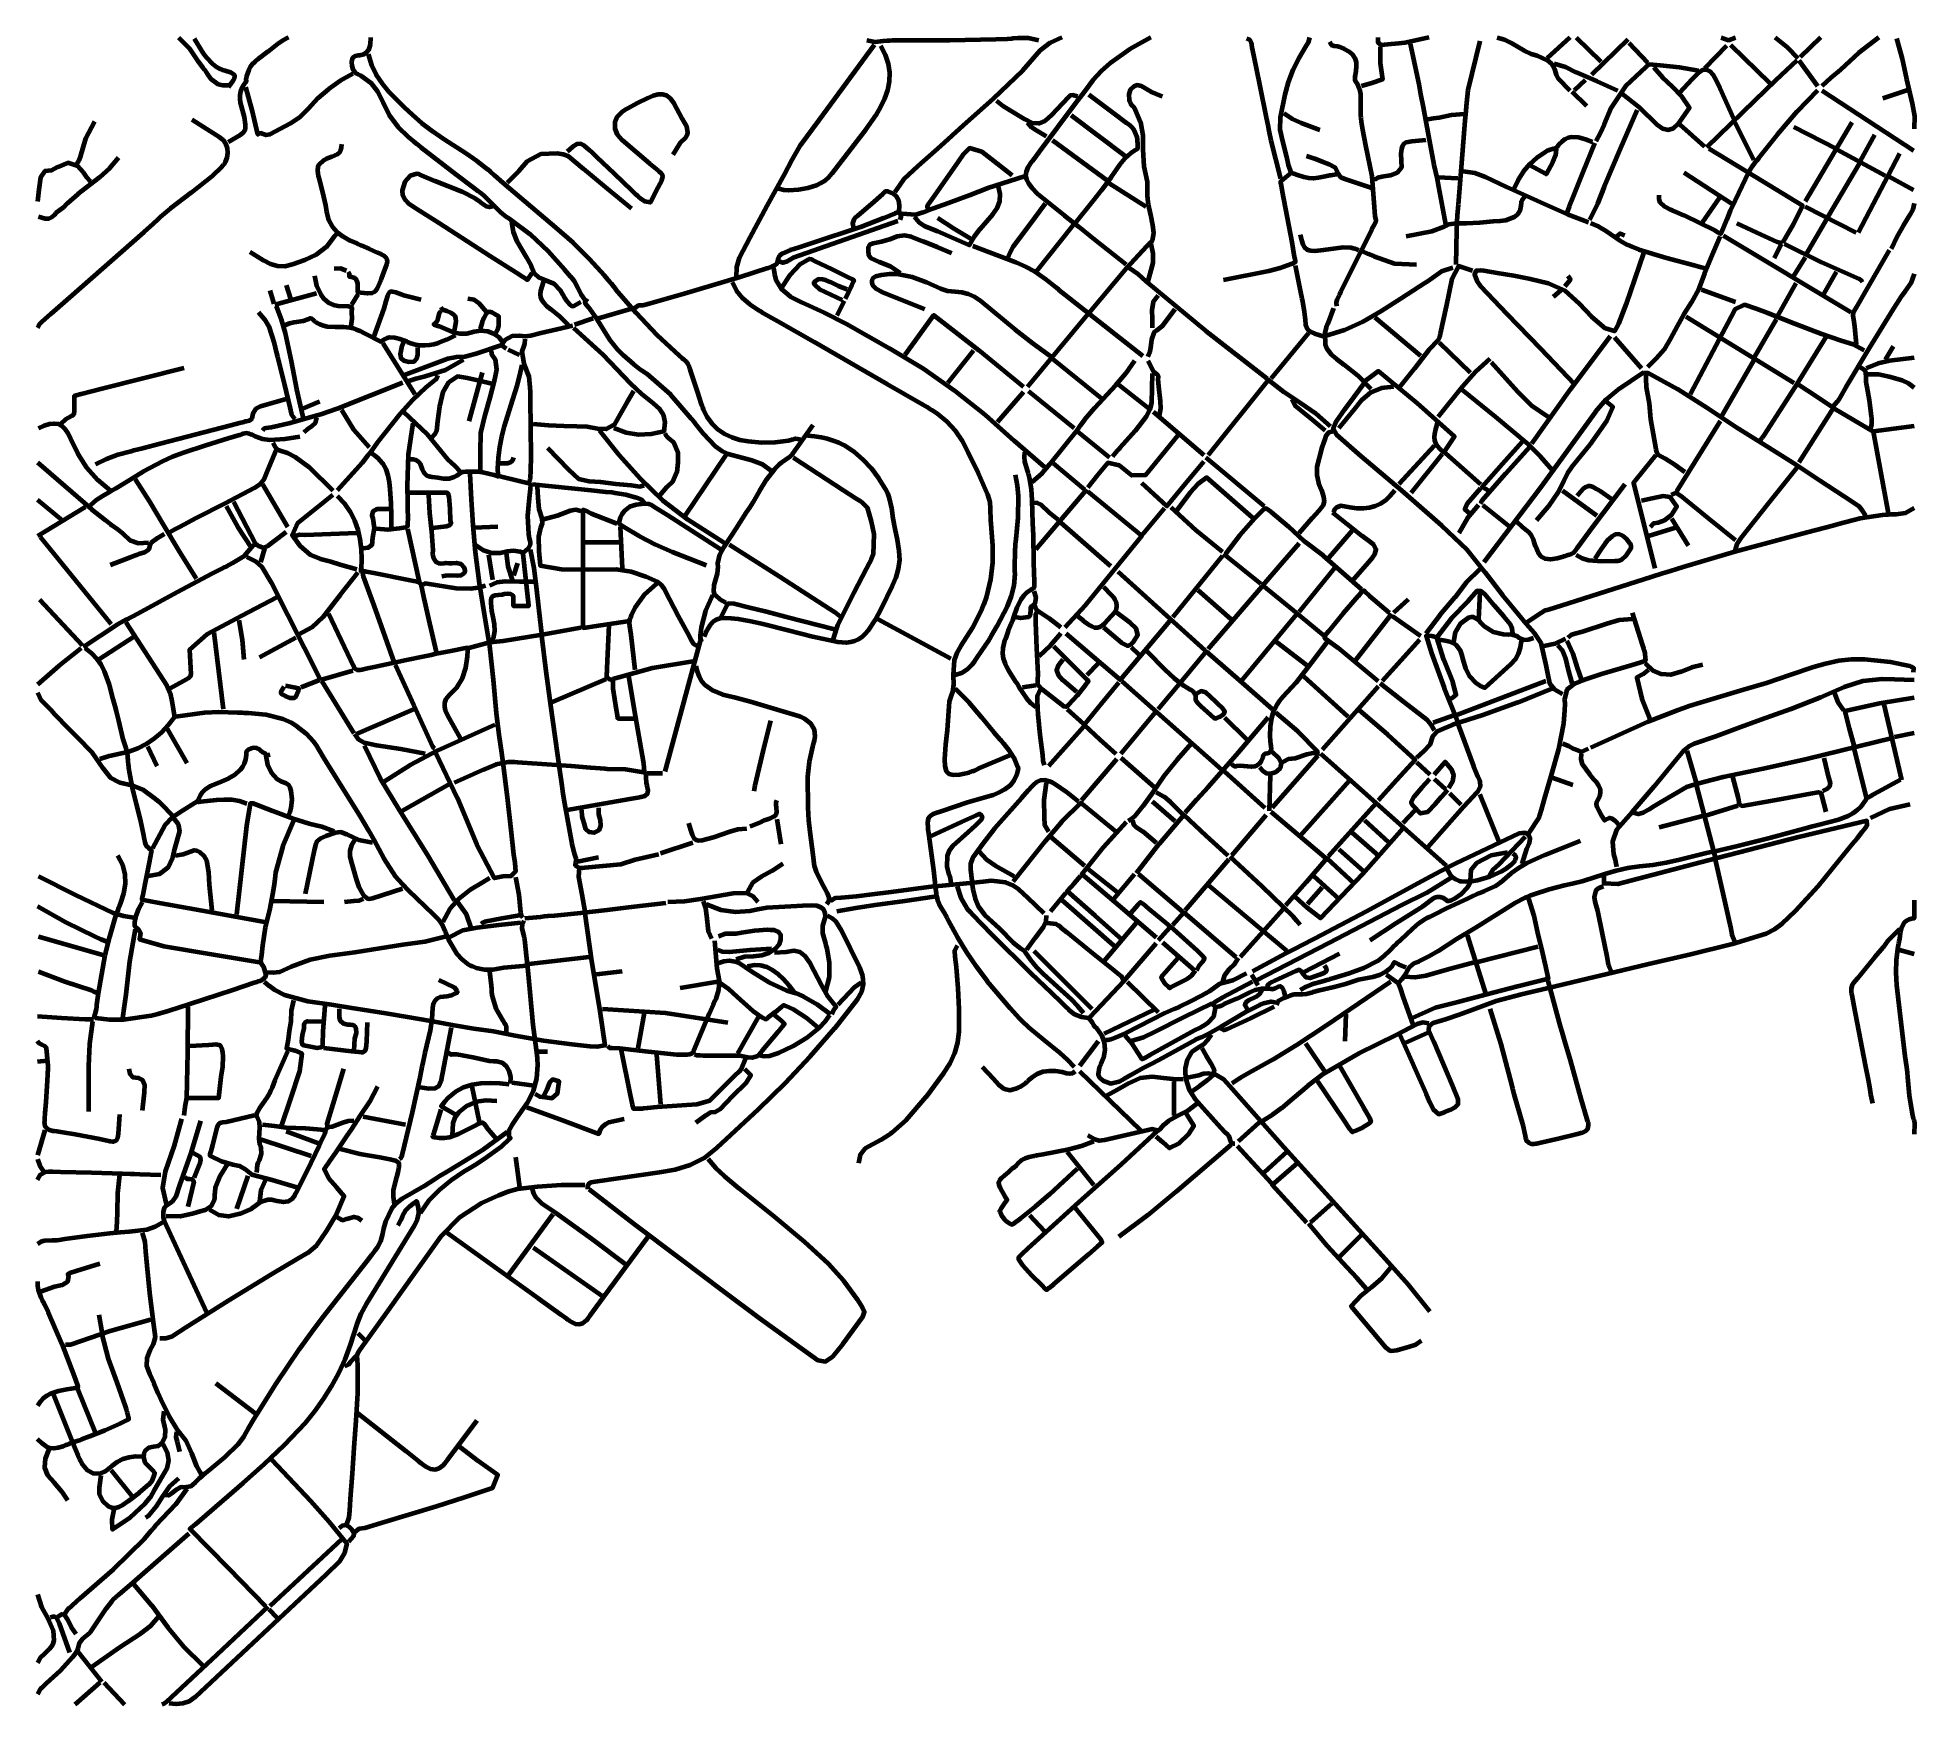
# Model space of a CAD drawing. Header units: inches. Extents: x 15 to 169, y 16 to 153.
import ezdxf

# ---------------------------------------------------------------- set-up
doc = ezdxf.new("R2010")
doc.units = ezdxf.units.IN
doc.header["$MEASUREMENT"] = 0
doc.layers.add('Calque 1', color=7, linetype='Continuous')

msp = doc.modelspace()

# ---------------------------------------------------------------- linework, layer by layer
at = {"layer": 'Calque 1', "color": 7, "lineweight": 70, "true_color": 0xffffff}
for points in [[(26.12, 153.14), (27.03, 152.23), (27.75, 151.18), (28.12, 150.66), (28.26, 150.49), (28.28, 150.47), (28.35, 150.37), (28.41, 150.27), (28.42, 150.25), (28.51, 150.12), (28.76, 149.78), (29.38, 149.31), (29.77, 149.21), (30.22, 149.22)], [(27.4, 153.06), (28.03, 152.03), (28.21, 151.78), (28.42, 151.5), (28.91, 150.97), (29.2, 150.75), (29.53, 150.57), (29.72, 150.49), (29.96, 150.42), (30.39, 150.28), (30.66, 150.14), (30.72, 150.05), (30.74, 149.93), (30.7, 149.78), (30.6, 149.59), (30.44, 149.35), (30.22, 149.05)], [(35.17, 153.14), (34.72, 152.9), (34.3, 152.62), (33.5, 152), (32.7, 151.38), (32.51, 151.24), (32.4, 151.15), (32.2, 150.95), (32.03, 150.73), (31.9, 150.49), (31.72, 149.95), (31.69, 149.81), (31.68, 149.74), (31.67, 149.72), (31.67, 149.68), (31.68, 149.59), (31.68, 149.51), (31.67, 149.48), (31.67, 149.48), (31.67, 149.48), (31.64, 149.45), (31.52, 149.3), (31.33, 148.99), (31.22, 148.69), (31.17, 148.39), (31.16, 148.09), (31.2, 147.79), (31.52, 146.59), (31.62, 145.99), (31.62, 145.69), (31.6, 145.58), (31.57, 145.51), (31.42, 145.27), (31.21, 145.09), (30.22, 144.52)], [(41.92, 153.14), (41.9, 152.58), (41.76, 152.09), (41.61, 151.9), (41.37, 151.75), (41.03, 151.66), (40.91, 151.65), (40.67, 151.6), (40.44, 151.46), (40.36, 151.14), (40.4, 150.81), (40.47, 150.52), (40.63, 150.28), (40.76, 150.19), (40.89, 150.13), (41.13, 150.01), (41.92, 149.45), (42.52, 148.71), (42.96, 147.82), (43.46, 146.75), (44.18, 145.8), (45.04, 144.96), (45.5, 144.57), (45.74, 144.38), (46.08, 144.11), (48.95, 141.88), (50.4, 140.79), (50.77, 140.53), (50.92, 140.41), (51.01, 140.35), (51.36, 140.05), (52.63, 138.77), (52.97, 138.48), (53.16, 138.35), (53.26, 138.29), (53.46, 138.16), (55.09, 136.95), (56.56, 135.55), (57.91, 134.04), (58.24, 133.66), (58.41, 133.46), (58.49, 133.36), (58.52, 133.33), (58.7, 133.08), (58.98, 132.55), (59.24, 132.02), (59.59, 131.54)], [(96.98, 152.89), (96.13, 153.1), (95.25, 153.08), (94.82, 153.05), (94.71, 153.04), (94.36, 153.02), (93.42, 152.98), (89.64, 152.9), (85.86, 152.89), (84.92, 152.89), (84.68, 152.88), (84.58, 152.88), (84.49, 152.88), (84.16, 152.84), (83.48, 152.76), (82.81, 152.89)], [(98.86, 153.14), (97.89, 152.72), (97.07, 152.07), (95.61, 150.39), (93.22, 148.1), (90.75, 145.89), (88.88, 144.21), (87, 142.54), (85.85, 141.47), (85.48, 140.95), (85.12, 140.42)], [(106.2, 153.14), (104.45, 152.18), (102.83, 151.04), (102.1, 150.37), (101.42, 149.62), (100.72, 148.7), (99.97, 147.7), (96.98, 143.7), (96.61, 143.2), (96.42, 142.95), (96.32, 142.82), (96.07, 142.43), (95.92, 142.08), (95.88, 141.76), (95.94, 141.45), (96.12, 141.12), (96.4, 140.76), (96.87, 140.27), (99.08, 138.48), (100.23, 137.57), (101.54, 136.52), (104.15, 134.45)], [(114.06, 153.06), (114.35, 152.96), (114.45, 152.71), (114.47, 152.58), (114.47, 152.55), (114.52, 152.33), (114.65, 151.69), (115.16, 149.13), (115.68, 146.57), (115.82, 145.93), (115.92, 145.46), (116.08, 144.66), (116.88, 141.53)], [(119.27, 153.14), (119.16, 152.73), (118.92, 152.38), (118.37, 151.45), (117.89, 150.48), (117.51, 149.48), (117.23, 148.44), (116.84, 146.55), (116.8, 145.58), (117.04, 144.6), (117.37, 143.32), (117.51, 142.67), (117.73, 142.04)], [(129.08, 153.14), (127.11, 152.72), (126.61, 152.64), (126.32, 152.62), (125.97, 152.6), (125.17, 152.52), (124.92, 152.72), (124.9, 153.14)], [(134.72, 153.14), (135.32, 152.98), (135.87, 152.71), (136.93, 152.07), (137.5, 151.81), (138.01, 151.67), (138.84, 151.29), (139.18, 150.97), (139.43, 150.54), (139.52, 150.26), (139.58, 150.07), (139.72, 149.8), (140.69, 148.79)], [(140.69, 153.14), (138.82, 151.44)], [(141.21, 153.14), (143.26, 151.18)], [(153.16, 153.14), (153.76, 152.94), (154.35, 153.14)], [(157.6, 153.14), (158.59, 152.34), (159.48, 151.44)], [(161.35, 153.14), (159.65, 151.52)], [(166.14, 153.14), (164.5, 151.88), (162.98, 150.49), (162.2, 149.82), (161.44, 149.13)], [(167.59, 153.06), (168.06, 151.4), (168.41, 149.72), (168.88, 147.7), (169.07, 146.68), (169.04, 145.63)], [(41.75, 151.78), (42.01, 150.88), (42.4, 150.08), (42.88, 149.35), (43.45, 148.68), (44.7, 147.42), (45.35, 146.81), (46.15, 146.09), (47.03, 145.43), (47.94, 144.81), (49.79, 143.62), (50.7, 142.99), (51.56, 142.3), (51.78, 142.1), (52.13, 141.79), (52.84, 141.17), (54.28, 139.94), (57.17, 137.51), (58.58, 136.25), (59.93, 134.93), (61.2, 133.54), (61.51, 133.18), (61.64, 133.01), (61.74, 132.89), (62.14, 132.4), (63.79, 130.49), (65.52, 128.67), (67.36, 126.96), (67.6, 126.75), (67.72, 126.65), (67.78, 126.59), (67.79, 126.58), (67.84, 126.54), (67.92, 126.45), (68.06, 126.26), (68.17, 126.03), (68.21, 125.9), (68.23, 125.84), (68.29, 125.63), (68.85, 123.9), (69.14, 123.04), (69.21, 122.82), (69.26, 122.69), (69.32, 122.52), (69.63, 121.9), (70.03, 121.36), (70.51, 120.89), (71.07, 120.51), (71.68, 120.22), (72.35, 120.01), (73.03, 119.89), (74.15, 119.79), (75.25, 119.82), (76.35, 119.97), (76.62, 120.04), (76.76, 120.07), (76.83, 120.09), (76.85, 120.1), (76.92, 120.11), (77.09, 120.09), (77.43, 120.02)], [(83.41, 152.55), (81.13, 149.43), (78.84, 146.33), (77.29, 144.23), (76.62, 143.06), (75.99, 141.87), (74.58, 139.28), (73.18, 136.68), (72.28, 135.01), (72.06, 134.24), (72.05, 133.42)], [(83.92, 152.46), (84.32, 151.72), (84.56, 150.98), (84.66, 150.25), (84.64, 149.53), (84.5, 148.81), (84.27, 148.12), (83.94, 147.43), (83.55, 146.76), (82.69, 145.53), (81.77, 144.33), (79.92, 141.95), (79.65, 141.62), (79.34, 141.35), (79.02, 141.14), (78.67, 140.97), (77.94, 140.75), (77.17, 140.61), (76.37, 140.55), (75.96, 140.58), (75.55, 140.68)], [(120.89, 152.8), (121.04, 152.55), (121.28, 152.46), (121.54, 152.43), (121.65, 152.41), (122.11, 152.21), (122.51, 151.99), (122.8, 151.74), (122.99, 151.45), (123.09, 151.11), (123.11, 150.7), (123.05, 150.19), (123.03, 150.07), (123.02, 150.05), (123.02, 150.01), (123, 149.94), (123, 149.64), (123.02, 149.58), (123.03, 149.57), (123.08, 149.5), (123.21, 149.3), (123.37, 148.9), (123.45, 148.47), (123.46, 146.75), (123.48, 146.53), (123.52, 146.2), (123.62, 145.55), (123.86, 144.25), (124.38, 141.73), (124.55, 139.55), (124.65, 138.47), (124.7, 138.2), (124.71, 138.11), (124.72, 138.09), (124.71, 138.01), (124.56, 137.67), (124.51, 137.59), (124.48, 137.54), (124.47, 137.52), (124.38, 137.34), (123.59, 135.76), (122.01, 132.59), (121.82, 132.19), (121.72, 131.99), (121.67, 131.89), (121.66, 131.87), (121.61, 131.76), (121.51, 131.53), (121.46, 131.29), (121.49, 131.03)], [(125.07, 152.37), (125.07, 151.04), (125.28, 149.68), (124.4, 149.39), (123.53, 149.13)], [(127.55, 152.63), (128.26, 149.3), (128.41, 148.47), (128.63, 147.4), (129.06, 145.03), (129.5, 142.66), (129.73, 141.62), (129.89, 140.85), (130.45, 137.78)], [(133.27, 152.84), (132.3, 148.81), (132.18, 147.77), (132.13, 147.14), (132.06, 146.27), (131.77, 142.81), (131.49, 139.36), (131.42, 138.49), (131.38, 137.97), (131.35, 137.26), (131.3, 134.45)], [(145.48, 152.97), (142.49, 150.07)], [(145.56, 152.72), (147.1, 151.09)], [(153.59, 152.46), (151.79, 150.58)], [(153.93, 152.55), (157.17, 149.39)], [(40.47, 150.16), (39.44, 149.57), (38.48, 148.9), (37.59, 148.14), (36.79, 147.26), (36.11, 146.59), (35.33, 146.06), (33.65, 145.17), (33.34, 145.1), (33.09, 145.19), (32.87, 145.27), (32.64, 145.17), (32.19, 147.16), (31.67, 149.05)], [(139.41, 151.01), (140.33, 150.72), (141.19, 150.29), (142.92, 149.56), (144.62, 148.79)], [(151.28, 150.41), (149.72, 150.68), (148.14, 150.84), (147.23, 150.92), (147.07, 150.81), (146.93, 150.67), (145.3, 149.17), (144.11, 147.35), (143.53, 145.97), (143.19, 145.28), (142.83, 144.61)], [(144.88, 148.62), (146.44, 147.37), (147.87, 145.97), (148.33, 145.64), (148.79, 145.54), (149.24, 145.68), (149.65, 146.06), (150.56, 147.36), (149.92, 148.28), (149.14, 149.07), (148.34, 149.83), (147.61, 150.67)], [(149.74, 148.62), (150.77, 149.71), (151.34, 150.28), (151.66, 150.47), (151.96, 150.5), (152.23, 150.37), (152.48, 150.09), (152.74, 149.6), (153.04, 148.98), (154.18, 146.48)], [(159.39, 151.26), (157.64, 149.6), (155.89, 147.93), (153.93, 146.02), (151.96, 144.09)], [(159.56, 151.26), (161.1, 149.13)], [(66.85, 143.5), (67.46, 144.51), (67.9, 144.91), (68.02, 145.1), (68.07, 145.32), (67.97, 145.81), (67.82, 146.09), (67.63, 146.42), (66.92, 147.76), (66.66, 148.1), (66.35, 148.33), (66, 148.44), (65.61, 148.44), (65.2, 148.33), (64.77, 148.14), (63.93, 147.74), (63.11, 147.31), (62.91, 147.2), (62.66, 147.03), (62.24, 146.61), (62.04, 146.14), (62.04, 145.64), (62.25, 145.15), (62.66, 144.69), (64.9, 142.76), (65.47, 142.3), (65.62, 142.18), (65.7, 142.12), (65.8, 142.03), (65.94, 141.86), (65.99, 141.69), (65.9, 141.33), (65.77, 141.09), (65.6, 140.79), (64.97, 139.57), (64.52, 139.64), (64.16, 139.88), (64, 140.03), (63.96, 140.07), (63.91, 140.11), (63.82, 140.19), (63.46, 140.54), (62.02, 141.92), (60.58, 143.29), (60.22, 143.64), (59.95, 143.9), (59.55, 144.23), (59.22, 144.38), (58.92, 144.35), (58.57, 144.14), (58.14, 143.75)], [(100.14, 148.28), (99.75, 148.41), (99.56, 148.36), (99.37, 148.2), (98.01, 146.74), (97.48, 146.27), (96.96, 146.05), (96.41, 146.09), (95.8, 146.42), (94.61, 147.13), (94.02, 147.49), (93.48, 147.94)], [(101.08, 148.45), (103.16, 146.9), (104.2, 146.13), (104.44, 145.95), (104.58, 145.83), (104.8, 145.58), (105.03, 145), (105.09, 144.36), (105.09, 144.19), (105.09, 144.09), (105.09, 144.06), (105.1, 144.01), (105.07, 143.95), (105.03, 143.92), (104.98, 143.9), (104.83, 143.81), (104.55, 143.63), (104.05, 143.19), (103.63, 142.7), (102.89, 141.61), (102.13, 140.58), (101.41, 139.68), (99.97, 137.86)], [(107.14, 148.28), (106.22, 148.68), (105.43, 149.14), (105.1, 149.21), (104.79, 149.12), (104.5, 148.83), (104.38, 148.44), (104.42, 148.02), (104.49, 147.81), (104.52, 147.72), (104.68, 147.51), (104.73, 147.45), (104.75, 147.43), (104.89, 147.22), (105.35, 146.18), (105.54, 145.08), (105.54, 143.92), (105.62, 142.53), (105.88, 141.26), (105.88, 140.13), (105.91, 139.82), (105.98, 139.39), (106.15, 138.54), (106.32, 137.7), (106.39, 137.27), (106.42, 137.04), (106.3, 136.42), (106.23, 136.31), (106.19, 136.27), (106.16, 136.24), (106.05, 136.14), (105.82, 135.93), (104.18, 134.15), (101.08, 130.43)], [(140.87, 148.7), (142.06, 147.51)], [(141.97, 149.64), (141.04, 148.79)], [(161.1, 148.79), (159.39, 147.02), (157.79, 145.15), (156.25, 143.24), (156.06, 143), (155.91, 142.81), (155.73, 142.57), (155.4, 142.05), (154.32, 139.76), (154.07, 139.24), (153.91, 138.89), (153.61, 138.16), (153.31, 137.42), (153.16, 137.04), (153.1, 136.98), (152.95, 137.07), (152.64, 137.24), (150.12, 138.48), (149.47, 138.76), (149.14, 138.9), (148.99, 138.96), (148.53, 139.19), (148.14, 139.56), (148.04, 139.83), (148.04, 140.17)], [(161.44, 148.79), (169, 143.84)], [(168.44, 148.79), (166.48, 148.11)], [(117.13, 146.91), (117.82, 146.44), (118.57, 146.11), (120.12, 145.54)], [(146.24, 147.17), (144.88, 144.01), (143.51, 140.85), (142.96, 139.46), (142.32, 138.12)], [(27.23, 146.4), (28.73, 145.44), (29.47, 144.96), (29.79, 144.72), (30, 144.41), (30.12, 144.04), (30.16, 143.64), (30.11, 143.24), (29.97, 142.88), (29.87, 142.72), (29.81, 142.65), (29.65, 142.48), (28.88, 141.72), (27.2, 140.37), (25.47, 139.06), (24.65, 138.37), (24.41, 138.15), (24.03, 137.81), (23.27, 137.12), (17.15, 131.73), (15.61, 130.38), (14.84, 129.71), (14.69, 129.57), (14.68, 129.57), (14.67, 129.56), (14.61, 129.46), (14.51, 129.24)], [(19.21, 146.23), (18.47, 144.83), (18.03, 143.32), (17.91, 143.01), (17.76, 142.73)], [(96.04, 146.14), (96.36, 145.76), (96.76, 145.52), (97.58, 145.03)], [(99.63, 146.74), (104.07, 143.41)], [(131.99, 146.83), (130.96, 146.74), (129.94, 146.52), (129.48, 146.47), (129, 146.4)], [(149.74, 145.97), (151.79, 144.18)], [(154.27, 146.14), (155.81, 143.07)], [(159.13, 145.8), (162.64, 144.01)], [(163.92, 146.14), (160.07, 139.65)], [(39.53, 144.35), (39.52, 144.08), (39.46, 143.85), (39.35, 143.66), (39.18, 143.51), (38.74, 143.32), (38.53, 143.24), (38.32, 143.15), (38.23, 143.1), (38.18, 143.07), (38.07, 143.01), (37.69, 142.67), (37.59, 142.46), (37.56, 142.22), (37.59, 141.93), (37.63, 141.76), (37.71, 141.49), (37.99, 140.42), (38.22, 139.33), (38.32, 138.78), (38.48, 138.14), (38.77, 137.58), (39.18, 137.12), (39.67, 136.75), (40.23, 136.44), (40.84, 136.17), (41.19, 136.02), (41.83, 135.73), (42.48, 135.43), (42.8, 135.3), (43.03, 135.18), (43.19, 135.03), (43.28, 134.86), (43.3, 134.67), (43.26, 134.45), (42.96, 133.65), (42.81, 133.27), (42.77, 133.17), (42.67, 132.91), (42.48, 132.47), (42.29, 132.21), (42.04, 132.08), (41.68, 132.06), (41.14, 132.12), (40.98, 132.14), (40.9, 132.16), (40.89, 132.19), (40.89, 132.32), (40.9, 132.6), (40.89, 132.89), (40.81, 133.14), (40.63, 133.33), (40.29, 133.43), (40.21, 133.44), (40.21, 133.44), (40.2, 133.46), (40.21, 133.51), (40.21, 133.69), (40.12, 133.85)], [(94.76, 141.79), (93.51, 142.76), (92.26, 143.73), (91.27, 144.04), (90.74, 143.51), (90.32, 142.9), (89.37, 141.53), (88.41, 140.17), (87.85, 139.39), (87.76, 139.19), (87.85, 138.97)], [(98.09, 144.69), (102.62, 141.36)], [(128.83, 144.69), (128.25, 144.63), (127.67, 144.57), (127.22, 144.49), (127.02, 144.38), (126.89, 144.18), (126.84, 143.97), (126.81, 143.77), (126.78, 143.58), (126.81, 143), (126.82, 142.45), (126.49, 142.03), (125.89, 141.78), (125.21, 141.66), (124.86, 141.59), (124.72, 141.49), (124.56, 141.45)], [(142.57, 144.52), (141.98, 144.75), (141.41, 144.91), (140.84, 144.94), (140.57, 144.88), (140.31, 144.77), (140.05, 144.59), (139.8, 144.33), (139.68, 144.17), (139.64, 144.11), (139.63, 144.11), (139.6, 144.08), (139.34, 143.99), (139, 143.88), (138.93, 143.84), (138.91, 143.84), (138.84, 143.8), (138.66, 143.7), (137.98, 143.24), (137.39, 142.71), (136.87, 142.1), (136.44, 141.43), (136.08, 140.68)], [(139.58, 144.01), (139.52, 143.43), (139.3, 142.92), (138.74, 141.88), (137.36, 142.64)], [(142.74, 144.44), (141.8, 142.09), (140.86, 139.74), (140.65, 139.23), (140.44, 138.72)], [(152.13, 144.01), (155.98, 141.66), (159.85, 139.3), (159.08, 137.74), (158.2, 136.24)], [(162.72, 143.92), (166.65, 141.79)], [(165.79, 145.12), (164.6, 142.98)], [(18.87, 141.28), (18.56, 141.63), (18.3, 142.02), (17.84, 142.56), (17, 142.83), (16.15, 142.46), (15.65, 142.19), (15.1, 142.14), (14.76, 141.61), (14.63, 140.62), (14.51, 139.65)], [(21.17, 143.24), (20.44, 142.37), (19.61, 141.63), (17.82, 140.25), (16.98, 139.51), (16.79, 139.3), (16.72, 139.23), (16.71, 139.21), (16.64, 139.15), (16.34, 138.93), (16.05, 138.71), (15.99, 138.64), (15.9, 138.53), (15.66, 138.32), (15.41, 138.22), (15.15, 138.21), (14.6, 138.37)], [(63.43, 139.06), (61.44, 140.69), (59.47, 142.33), (58.26, 143.35), (57.79, 143.52), (57.29, 143.59), (55.95, 143.53), (54.84, 142.93), (54.16, 142.14), (53.68, 141.66), (53.19, 141.19)], [(119.01, 143.41), (119.66, 143.17), (120.31, 142.93), (120.88, 142.71), (121.33, 142.46), (121.58, 141.96), (121.8, 141.64), (122.16, 141.51), (122.75, 141.31), (123.57, 141.03), (124.39, 140.76)], [(164.51, 142.73), (161.95, 138.37)], [(167.84, 143.58), (164.43, 137.09)], [(51.99, 139.23), (51.72, 139.16), (51.48, 139.22), (51.08, 139.51), (50.99, 139.58), (50.55, 139.88), (49.49, 140.44), (47.26, 141.32), (46.16, 141.78), (45.98, 141.86), (45.91, 141.89), (45.76, 141.92), (45.21, 141.76), (44.76, 141.26), (44.53, 140.55), (44.57, 140.2), (44.74, 139.84), (44.84, 139.72), (44.87, 139.68), (44.94, 139.6), (45.09, 139.45), (45.13, 139.42), (45.15, 139.41), (45.2, 139.38), (45.46, 139.21), (47.55, 137.87), (51.77, 135.17), (53.93, 133.79), (54.48, 133.44), (54.75, 133.26), (54.87, 133.19), (54.87, 133.2), (54.91, 133.26), (55.24, 133.76)], [(95.79, 141.7), (92.77, 140.74), (91.24, 140.14), (89.53, 139.5), (87.83, 138.9), (87.41, 138.73), (87.16, 138.64), (86.85, 138.55), (85.71, 138.63)], [(86.74, 138.37), (87.1, 137.9), (87.58, 137.62), (88.63, 137.2), (91.25, 136.05), (91.66, 136.76), (92.13, 137.4), (93.17, 138.6), (93.56, 139.14), (93.76, 139.68), (93.79, 140.24), (93.65, 140.85)], [(102.7, 141.19), (105.78, 139.23)], [(121.49, 141.87), (121.16, 141.82), (121.01, 141.79), (120.99, 141.79), (120.98, 141.79), (120.9, 141.77), (120.56, 141.69), (120.01, 141.58), (119.58, 141.53), (119.19, 141.55), (118.78, 141.64), (118.27, 141.8), (117.96, 141.91), (117.78, 141.97), (117.72, 141.96), (117.59, 141.86), (117.32, 141.64), (117.03, 141.41), (116.88, 141.29), (116.87, 141.27), (116.86, 141.21), (116.91, 140.95), (117.01, 140.44), (117.79, 136.29), (117.98, 135.25), (118.08, 134.73), (118.08, 134.62), (117.97, 134.57), (117.74, 134.48), (116.83, 134.15), (115.91, 133.9), (112.18, 133.17)], [(131.47, 141.53), (129.85, 141.62)], [(131.9, 142.13), (132.86, 141.99), (133.75, 141.66), (135.48, 140.84), (138.83, 139.34), (140.51, 138.59), (142.23, 137.95)], [(150.09, 142.04), (154.01, 139.48)], [(166.99, 141.7), (169, 140.59)], [(85.46, 138.8), (85.5, 139.31), (85.44, 139.73), (85.26, 140.05), (84.97, 140.3), (84.56, 140.47), (84.31, 140.45), (84.09, 140.25), (83.19, 139.44), (82.26, 138.64), (82.03, 138.45), (81.88, 138.33), (81.73, 138.17), (81.61, 137.83), (81.7, 137.43)], [(97.5, 139.48), (96.18, 137.69), (94.84, 135.91), (94.6, 135.48), (94.42, 135.04)], [(136.94, 140), (136.75, 139.73), (136.7, 139.6), (136.69, 139.52), (136.67, 139.28), (136.57, 138.88), (136.38, 138.57), (136.11, 138.34), (135.4, 138.08), (134.95, 138.03), (134.39, 137.98), (133.27, 137.88), (132.15, 137.82), (131.59, 137.82), (131.43, 137.82), (131.34, 137.82), (130.74, 137.75), (130.61, 137.7), (130.56, 137.67), (130.35, 137.55), (129.33, 137.16), (127.21, 136.75)], [(152.99, 139.91), (151.62, 137.95)], [(160.07, 139.23), (164.26, 137.09)], [(169.04, 139.48), (168.93, 138.98), (168.7, 138.55), (168.17, 137.7), (167.62, 136.74), (167.16, 135.73)], [(53.53, 137.95), (53.68, 137.14), (53.97, 136.38), (54.79, 135.04), (55.15, 134.35), (55.4, 133.75), (55.8, 133.38), (56.27, 133.2), (57.03, 132.9), (57.54, 132.35), (57.74, 132.01), (57.87, 131.77), (58.11, 131.44), (58.36, 131.14), (58.51, 131.03), (58.68, 131.06), (59.25, 131.37)], [(85.54, 138.12), (85.64, 138.39), (85.55, 138.7), (85.5, 138.79), (85.1, 138.64), (84.17, 138.26), (82.29, 137.53), (78.31, 136.22), (77.3, 135.88), (76.79, 135.72), (76.56, 135.65), (76.48, 135.62), (75.85, 135.37), (75.62, 135.16), (75.48, 134.83), (75.43, 134.6), (75.36, 134.49), (75.1, 134.32), (75.02, 134.28), (74.98, 134.27), (74.92, 134.25), (74.64, 134.15), (72.36, 133.41), (67.76, 132.03), (65.45, 131.37), (64.87, 131.21), (64.59, 131.13), (64.46, 131.1), (64.45, 131.09), (64.36, 131.08), (63.99, 131.07), (63.69, 130.86)], [(85.37, 138.03), (76.74, 134.99), (76.19, 134.68), (75.89, 134.6), (75.55, 134.7)], [(88.62, 138.29), (89.97, 137.41), (91.35, 136.58)], [(99.8, 137.69), (96.81, 133.93)], [(142.4, 137.86), (143.06, 137.59), (143.66, 137.23), (144.82, 136.43), (145.43, 136.08), (145.83, 135.91), (146.39, 135.7), (148.65, 135), (150.94, 134.4), (151.52, 134.24), (151.66, 134.2), (151.71, 134.19), (151.71, 134.19), (151.73, 134.17), (151.79, 134.1)], [(154.44, 137.86), (156.1, 137.09), (157.77, 136.33), (157.98, 136.27), (158.2, 136.24)], [(161.87, 138.2), (160.16, 135.3)], [(39.1, 136.92), (38.93, 136.75), (38.27, 135.89), (37.45, 135.26), (36.52, 134.8), (35.52, 134.44), (34.88, 134.3), (34.27, 134.31), (33.69, 134.47), (33.12, 134.78), (32.01, 135.47)], [(89.81, 135.39), (88.63, 135.87), (87.44, 136.35), (86.47, 136.72), (85.9, 136.83), (85.31, 136.77), (84.68, 136.51), (84.01, 136.32), (83.32, 136.17), (83.03, 136.06), (82.9, 135.85), (82.9, 135.54), (82.93, 135.26), (83.11, 135.01), (83.82, 134.68), (84.73, 134.31), (85.54, 133.76)], [(106.2, 136.15), (106.36, 135.37), (106.35, 134.59), (105.95, 133.08)], [(118.5, 136.92), (118.59, 136.46), (118.7, 136.1), (118.84, 135.85), (119.05, 135.69), (119.33, 135.61), (119.7, 135.59), (120.19, 135.62), (120.81, 135.71), (122.04, 135.89), (122.66, 135.86), (122.97, 135.78), (123.28, 135.64)], [(145.22, 136.84), (144.85, 137), (144.54, 136.75)], [(153.07, 136.75), (152.41, 135.23), (151.79, 133.7), (151.28, 132.39), (150.7, 131.36), (150.09, 130.35), (149.53, 129.36), (148.99, 128.37), (148.46, 127.44), (147.8, 126.7), (147.1, 125.99)], [(153.33, 136.84), (163.83, 130.52)], [(158.11, 136.15), (157.51, 134.96)], [(158.37, 136.15), (161.41, 134.65), (164.52, 133.26), (164.69, 133.16), (164.77, 133)], [(75.81, 132.57), (76.49, 133.61), (77.35, 134.51), (77.92, 134.84), (78.08, 134.91), (78.24, 134.88), (78.56, 134.73), (79.9, 134.09), (81.28, 133.42), (81.63, 133.25), (81.74, 133.17), (81.71, 133.09), (81.58, 132.78), (81.02, 131.63)], [(91.52, 135.98), (95.07, 134.64), (95.93, 134.25), (96.56, 133.93), (97.5, 133.27), (98.39, 132.55), (98.61, 132.37), (99.12, 131.97), (100.4, 130.97), (105.52, 126.93)], [(123.62, 135.56), (124.09, 135.34), (124.56, 135.13), (126.26, 134.53), (128.06, 134.45)], [(146.76, 135.39), (146.05, 133.29), (145.32, 131.21), (144.69, 129.57), (144.54, 129.25), (144.37, 128.95), (143.63, 129.18), (142.5, 130.14), (141.49, 131.22), (140.32, 132.28), (138.94, 132.89), (137.45, 133.25), (136.09, 133.51), (134.72, 133.75), (133.62, 133.94), (133.3, 133.95), (132.95, 133.94), (132.84, 133.63), (133.03, 133.11), (133.34, 132.66), (135.51, 130.4), (138.27, 127.52), (141.04, 124.63)], [(160.07, 135.04), (159.05, 133.42)], [(166.99, 135.64), (164.81, 131.86), (164.27, 130.92), (164.08, 130.58), (164.04, 130.51), (164.01, 130.22), (164.06, 129.93), (164.15, 129.35), (164.26, 127.87)], [(37.31, 133.51), (37.48, 132.7), (37.83, 131.97), (38.1, 131.62), (38.46, 131.29), (38.85, 131.12), (39.26, 131.06), (40.11, 131.01), (40.32, 130.97), (40.39, 130.92), (40.39, 130.85), (40.38, 130.56), (40.39, 129.99), (40.3, 129.41)], [(39.95, 133.93), (39.46, 134.12), (38.93, 134.1)], [(56.17, 133.08), (56.03, 132.63), (55.93, 132.28), (55.89, 131.99), (55.92, 131.75), (56.01, 131.53), (56.18, 131.31), (56.43, 131.06), (56.77, 130.77), (57.53, 130.17), (58.22, 129.49)], [(71.71, 133), (72.08, 132.28), (72.56, 131.68), (73.14, 131.18), (73.79, 130.74), (74.13, 130.54), (74.18, 130.51), (74.34, 130.42), (74.72, 130.21), (75.47, 129.78), (78.46, 128.07), (84.44, 124.63), (87.42, 122.91), (87.79, 122.69), (87.94, 122.6), (88.17, 122.46), (88.6, 122.17), (89.39, 121.52), (90.08, 120.77), (90.66, 119.92), (91.12, 119), (91.98, 117.28), (92.75, 115.51), (92.86, 115.14), (92.92, 114.88), (92.97, 114.37), (92.99, 113.36), (93.01, 113.11), (93.02, 112.98), (93.03, 112.9), (93.05, 112.73), (93.15, 111.31), (93.14, 109.9), (92.98, 108.5), (92.65, 107.12), (92.43, 106.47), (92.27, 106.07), (91.48, 104.51), (90.54, 103.06), (90.21, 102.47), (90, 101.87), (89.9, 100.66), (89.92, 100.34), (89.94, 100.16), (89.94, 99.85), (89.85, 99.26), (89.75, 98.97), (89.58, 98.45), (89.49, 97.28), (89.41, 96.11), (89.27, 94.93), (89.21, 93.72), (89.24, 93.13), (89.34, 92.73), (89.56, 92.5), (89.93, 92.43), (90.45, 92.46), (90.71, 92.5), (91.24, 92.62), (91.5, 92.72), (91.66, 92.79), (91.99, 92.94), (94.68, 94.06)], [(75.13, 134.19), (75.19, 133.66), (75.32, 133.19), (75.78, 132.41), (76.49, 131.81), (77.42, 131.34), (79.3, 130.51), (81.12, 129.56), (84.69, 127.54), (87.44, 125.89), (90.05, 124.05), (92.54, 122.06), (94.94, 119.94), (97.41, 117.8)], [(81.19, 132.4), (80.48, 132.66), (79.8, 133.01), (79.44, 133.15), (79.19, 133.21), (78.83, 133.23), (78.51, 133.05), (78.43, 132.96), (78.43, 132.89), (78.51, 132.78), (78.9, 132.43), (80.76, 131.54)], [(87.59, 130.78), (84, 132.21), (83.59, 132.41), (83.29, 132.73), (83.23, 132.93), (83.24, 133.16), (83.36, 133.38), (83.54, 133.5), (84, 133.61), (84.67, 133.69), (85.31, 133.67), (86.53, 133.43), (87.71, 132.99), (88.87, 132.48), (89.45, 132.29), (90.07, 132.22), (90.62, 132.16), (91.14, 132.04), (91.65, 131.81), (92.13, 131.48), (95.02, 129.09), (96.49, 127.94), (98.01, 126.85)], [(104.41, 134.19), (105.13, 133.69), (105.78, 133.08), (110.72, 129), (115.77, 125.06)], [(118.07, 134.36), (118.52, 132.18), (118.63, 131.64), (118.67, 131.4), (118.7, 131.23), (118.81, 130.56), (118.9, 129.89), (118.94, 129.5), (119.09, 129.13), (119.35, 128.9), (119.67, 128.76), (120.38, 128.56)], [(131.05, 134.19), (130.14, 133.87), (129.36, 133.33), (128.97, 133.06), (128.7, 132.9), (128.31, 132.65), (126.74, 131.62), (125.17, 130.6), (123.66, 129.74), (122.15, 129.05), (120.55, 128.56)], [(132.67, 133.93), (132.09, 134.12), (131.52, 134.31), (130.98, 133.26), (130.5, 130.98), (130.02, 128.73), (129.95, 128.47), (129.84, 128.23), (129.09, 127.43), (127.89, 125.9), (126.69, 124.37)], [(140.52, 133.51), (140.7, 133.33), (140.73, 133.19), (140.59, 132.99), (140.27, 132.65)], [(162.64, 133.85), (161.61, 132.06)], [(169.04, 133.68), (168.77, 132.91), (168.31, 132.25), (168.07, 131.92), (168.01, 131.84), (167.95, 131.75), (167.82, 131.55), (167.32, 130.76), (165.35, 127.57), (163.43, 124.34), (162.96, 123.53), (162.84, 123.33), (162.8, 123.26), (162.78, 123.23), (162.71, 123.13), (162.38, 122.75)], [(33.64, 132.31), (33.98, 131.2)], [(37.48, 132.06), (34.06, 131.12)], [(35, 132.74), (35.34, 131.63)], [(40.89, 131.97), (40.38, 131.12)], [(46.1, 131.54), (44.68, 131.91), (44.03, 132.15), (43.6, 132.22), (43.45, 132.11), (43.32, 131.87), (43.2, 131.43), (43.03, 130.83), (42.17, 128.47)], [(51.48, 130.52), (50.85, 131.27), (50.47, 131.54), (49.94, 131.63)], [(59.76, 131.63), (59.57, 131.34), (59.59, 131.3), (59.89, 130.94), (60.49, 130.08), (61.62, 128.28), (62.28, 127.45), (62.74, 126.99), (63.59, 126.24), (64.04, 125.89), (64.27, 125.73), (64.41, 125.63), (64.68, 125.44), (66.64, 123.74), (68.34, 121.78), (68.55, 121.52), (68.67, 121.37), (68.88, 121.09), (69.33, 120.53), (70.32, 119.5), (70.9, 119.08), (71.39, 118.85), (73.34, 118.34), (74.21, 118.01), (74.96, 117.46)], [(80.93, 131.46), (80.34, 130.26)], [(106.8, 131.89), (106.37, 131.37), (106.28, 130.69), (106.3, 129.97), (106.29, 129.24)], [(139.93, 132.31), (139.33, 131.8)], [(151.54, 132.4), (154.35, 131.37)], [(159.31, 132.91), (157.77, 130.18)], [(32.7, 130.52), (33.21, 129.96), (33.57, 129.34), (34, 127.96), (34.16, 127.25), (34.26, 126.86), (34.39, 126.4), (34.84, 124.55), (35.29, 122.69), (35.4, 122.22), (35.43, 122.11), (35.44, 122.06), (35.44, 122.05), (35.48, 121.98), (35.69, 121.73)], [(34.15, 131.03), (34.57, 129.93), (34.91, 128.8), (35.4, 126.5), (35.83, 124.18), (36.37, 121.9)], [(34.92, 129.49), (35.28, 129.61), (35.65, 129.69), (36.4, 129.82), (36.77, 129.94), (36.86, 129.98), (36.9, 130), (36.96, 130.02), (37.06, 130), (37.15, 129.95), (37.33, 129.79), (37.37, 129.76), (37.41, 129.73), (37.48, 129.68), (37.77, 129.53), (38.06, 129.42), (38.37, 129.35), (39.02, 129.31), (39.39, 129.32), (39.7, 129.32), (40.23, 129.27), (40.49, 129.2), (40.76, 129.11), (41.07, 128.98), (41.44, 128.81), (41.88, 128.59), (42.41, 128.31), (42.72, 128.15), (42.8, 128.11), (42.83, 128.1), (42.85, 128.11), (42.89, 128.16), (43.09, 128.31), (43.3, 128.41), (43.5, 128.46), (43.92, 128.45), (44.34, 128.34), (44.73, 128.18), (44.91, 128.11), (44.96, 128.09), (45.04, 128.05), (45.25, 127.98), (45.65, 127.87), (46.04, 127.82), (46.42, 127.81), (46.79, 127.84), (47.16, 127.9), (47.52, 128), (48.22, 128.28), (48.92, 128.64)], [(47.72, 130.6), (47.59, 130.43), (47.54, 130.23), (47.43, 129.79), (47.23, 129.58), (47.15, 129.54), (47.15, 129.51), (47.23, 129.49), (47.55, 129.37), (48.71, 128.89), (49.28, 128.76), (49.87, 128.76), (50.47, 128.94), (51.02, 129.02), (51.56, 128.96), (52.06, 128.78), (52.47, 128.5), (52.76, 128.13)], [(47.72, 130.95), (47.81, 130.78), (48.22, 130.64), (48.53, 130.51), (48.74, 130.37), (48.88, 130.22), (48.94, 130.02), (48.95, 129.76), (48.91, 129.42), (48.83, 128.98)], [(52.25, 128.81), (52.41, 129.11), (52.49, 129.44), (52.49, 130.16), (52.17, 130.37), (51.92, 130.5), (51.72, 130.55), (51.56, 130.51), (51.42, 130.35), (51.28, 130.08), (51.14, 129.69), (50.97, 129.15)], [(60.27, 130.01), (58.74, 129.49)], [(63.35, 130.78), (60.7, 130.01)], [(85.97, 127.02), (87.11, 128.6), (88.31, 130.27), (92.04, 127.39), (95.7, 124.37)], [(101, 130.35), (96.04, 124.37)], [(108.17, 130.78), (107.06, 129.31), (106.68, 129.01), (106.5, 128.9), (106.43, 128.83), (106.25, 128.28), (106.16, 127.58), (106.12, 127.32), (106.1, 127.22), (105.95, 126.85)], [(121.23, 130.86), (120.76, 129.59), (120.64, 129.27), (120.53, 128.81), (120.54, 127.88), (120.71, 127.47), (121.01, 127.08), (121.49, 126.67), (122.09, 126.22), (123.26, 125.29), (124.3, 124.2)], [(124.64, 130.09), (128.4, 126.93)], [(150.26, 130.18), (159.13, 124.71)], [(164.94, 127.36), (164.03, 127.85), (163.05, 128.16), (161.44, 128.72), (159.22, 129.57), (157, 130.43), (156.05, 130.79), (155.09, 131.14), (154.29, 130.74), (153.68, 129.6), (153.07, 128.47)], [(157.68, 129.92), (155.89, 126.85)], [(58.57, 129.41), (57.27, 129.1), (55.97, 128.8), (55.11, 128.58), (54.68, 128.51), (54.19, 128.58), (53.59, 128.55), (52.99, 128.21), (52.74, 127.85), (52.91, 127.67), (53.1, 127.53)], [(54.64, 128.3), (54.6, 127.92), (54.56, 127.74), (54.4, 127.28), (54.56, 126.27), (54.97, 125.22), (55.03, 124.63), (55.05, 124.34), (55.07, 123.93), (55.09, 123.35), (55.14, 118.65), (55.1, 117.48), (55.07, 116.89), (55.06, 116.76), (55.04, 116.68), (54.98, 116.52)], [(58.65, 129.24), (61.07, 127.04), (63.32, 124.69), (64.24, 123.8), (65.23, 123.01), (65.71, 122.58), (66.04, 122.09), (66.18, 121.48), (66.08, 120.7), (65.04, 120.47), (64, 120.43), (62.99, 120.59), (61.98, 120.96)], [(119.18, 128.81), (116.11, 125.06)], [(144.02, 128.56), (140.71, 124.17), (137.54, 119.68)], [(144.37, 128.47), (146.59, 125.91)], [(152.99, 128.3), (150.6, 123.77)], [(161.78, 128.47), (159.26, 124.39), (156.66, 120.36), (156.53, 120.19), (156.4, 120.02)], [(42.94, 127.96), (45.59, 123.77)], [(44.65, 128.04), (44.48, 127.62), (44.37, 127.08), (44.42, 126.74), (44.64, 126.54), (45.08, 126.43), (45.52, 126.47), (45.75, 126.7), (45.83, 127.05), (45.84, 127.45), (45.84, 127.62)], [(52.67, 127.79), (50.62, 127.1), (49.71, 126.86), (49.01, 126.81), (48.29, 126.69), (47.85, 126.51), (47.21, 126.27), (44.65, 125.31)], [(51.82, 127.36), (51.89, 127.22), (51.89, 127.08), (52.2, 126.64), (52.32, 125.81), (52.15, 124.97), (51.76, 123.5), (51.34, 122.03), (51, 120.55), (50.96, 119.05), (50.97, 117.54)], [(53.27, 127.45), (54.21, 127.02)], [(91.6, 127.36), (89.47, 124.71)], [(129.94, 128.04), (132.5, 125.57)], [(169.04, 126.76), (167.03, 126.53), (166.05, 126.31), (165.11, 125.91)], [(167.33, 127.7), (166.65, 126.59)], [(26.55, 125.91), (19.81, 124.2), (18.11, 123.77), (17.69, 123.66), (17.54, 123.61), (17.54, 123.58), (17.54, 123.46), (17.54, 122.95), (17.54, 122.39), (17.5, 122.12), (17.32, 121.95), (16.81, 121.7), (16.39, 121.3)], [(47.47, 125.31), (47.37, 125.04), (47.32, 124.99), (47.3, 124.97), (47.24, 124.93), (47.09, 124.81), (46.5, 124.32), (45.39, 123.28), (44.37, 122.15), (42.49, 119.76), (42.03, 119.14), (41.84, 118.89), (41.72, 118.74), (41.25, 118.13), (39.19, 115.84)], [(49.6, 126.59), (48.1, 125.74), (46.44, 125.22), (45.67, 125.03), (44.91, 124.8)], [(54.38, 126.17), (54.21, 125.31), (53.98, 124.47), (53.47, 122.8), (52.95, 121.13), (52.73, 120.27), (52.55, 119.41), (52.44, 118.52), (52.4, 117.62), (52.42, 117.15), (52.43, 117.04), (52.42, 117), (52.41, 117.01), (52.35, 117.02), (52.12, 117.1), (51.19, 117.31), (50.73, 117.37), (50.26, 117.39), (50.02, 117.38), (49.93, 117.37), (49.9, 117.37), (49.77, 117.37), (49.51, 117.35), (49.38, 117.3), (49.25, 117.21), (49.05, 117.05), (48.83, 116.93), (48.4, 116.81), (47.94, 116.81), (47.48, 116.87), (47.02, 116.95), (46.91, 116.96), (46.84, 116.97), (46.75, 117), (46.58, 117.07), (46.43, 117.19), (46.31, 117.36), (46.21, 117.56), (46.04, 118.03), (45.89, 118.21), (45.69, 118.33), (45.44, 118.39), (45.16, 118.4)], [(51.91, 124.63), (50.91, 124.86), (49.92, 125.1), (49.09, 125.22), (48.36, 124.73), (47.89, 123.95), (47.62, 122.76), (47.45, 121.56), (47.37, 120.75), (47.19, 120.45), (46.95, 120.19)], [(51.14, 125.57), (50.03, 121.56)], [(104.84, 126.51), (104.1, 125.46), (103.27, 124.5), (101.54, 122.63), (100.72, 121.65), (100.38, 121.19), (100.12, 120.82), (99.01, 119.4), (97.87, 118.01), (97.58, 117.66), (97.47, 117.53), (97.43, 117.48), (97.23, 117.27), (96.39, 116.52)], [(98.09, 126.68), (102.11, 123.43)], [(106.29, 125.48), (106.25, 123.07), (106.12, 122.53), (105.81, 121.93), (104.91, 120.75), (103.89, 119.63), (103.64, 119.35), (103.55, 119.24), (103.53, 119.21), (103.43, 119.1), (103.04, 118.65)], [(105.95, 126.51), (106.37, 125.68), (106.55, 125.52), (106.66, 125.46), (106.74, 125.37), (106.79, 125.26), (106.79, 125.23), (106.79, 125.18), (106.78, 125.02), (106.81, 124.41), (106.97, 123.2), (106.99, 122.59), (106.89, 121.98)], [(129.77, 121.38), (129.64, 120.89), (129.55, 120.51), (129.51, 120.22), (129.54, 119.97), (129.62, 119.75), (129.77, 119.53), (130, 119.28), (130.31, 118.97), (131.21, 120.3), (128.11, 123.03), (124.93, 125.66), (124.38, 125.25), (123.88, 124.88)], [(134.12, 126.68), (132.92, 125.61), (131.85, 124.41), (129.85, 121.9)], [(146.76, 125.57), (144.66, 124.12), (143.67, 123.31), (142.82, 122.33), (138.29, 116.08), (133.61, 109.94)], [(134.21, 126.42), (136.38, 123.98), (137.55, 122.84), (138.9, 121.9)], [(146.93, 125.7), (146.99, 124.34), (147.22, 123), (147.35, 121.71), (147.55, 120.48), (147.78, 119.25), (147.82, 119), (147.95, 118.8), (148.54, 118.47), (149.36, 117.94), (150.17, 117.37)], [(147.1, 125.57), (149.59, 124.18), (152, 122.65), (154.4, 121.06), (156.86, 119.53), (159.31, 117.97), (161.28, 116.66), (163.27, 115.37), (164.46, 114.58), (164.78, 114.2), (165.03, 113.79)], [(155.81, 126.51), (153.16, 121.9)], [(164.6, 125.99), (164.89, 125.83), (165.03, 125.6), (165.07, 125.06), (165.08, 124.79), (165.11, 124.62), (165.16, 124.35), (165.34, 123.27), (165.48, 122.17), (165.52, 121.9), (165.53, 121.8), (165.54, 121.76), (165.55, 121.6), (165.55, 121.27), (165.45, 120.96)], [(169.04, 124.29), (168.58, 124.65), (168.07, 124.89), (166.98, 125.2), (166.11, 125.39), (165.2, 125.4)], [(44.56, 124.71), (39.2, 122.56), (37.83, 122.1), (37.25, 121.93), (36.86, 121.82), (35.32, 121.38), (33.74, 121.03), (33.34, 120.97), (33.2, 120.95), (33.16, 120.93), (33.04, 120.79)], [(63.6, 124.03), (63.04, 123.08), (62.5, 122.12), (62, 121.25), (61.34, 120.88), (60.63, 120.92), (59.76, 121.08), (58.91, 121.12), (57.85, 121.13), (56.58, 121.18), (55.32, 121.3)], [(95.7, 123.95), (93.57, 121.47)], [(96.13, 124.03), (99.89, 120.96)], [(103.56, 124.54), (106.03, 122.58)], [(110.9, 118.74), (115.88, 124.94), (117.14, 123.97), (118.47, 123.09), (119.78, 122.19), (120.97, 121.13)], [(123.71, 124.63), (122.93, 123.58), (122.15, 122.52), (121.44, 121.52), (121.2, 120.93), (121.48, 120.42), (123.49, 118.68), (126.82, 115.83), (130.13, 112.96), (132.2, 110.97), (133.7, 109.11), (135.15, 107.22), (135.81, 106.42), (136.48, 105.63), (137.11, 104.85), (137.77, 104.11), (138.3, 103.3), (138.5, 102.43), (138.69, 101.59), (138.85, 100.76), (139.03, 99.98), (139.45, 99.44), (140.1, 99.1)], [(126.18, 124.37), (125.16, 124.27), (124.29, 123.9), (123.56, 123.3), (122.93, 122.5), (121.66, 120.96)], [(131.82, 124.12), (134.56, 121.91), (137.27, 119.66), (138.28, 118.64), (139.24, 117.54)], [(159.56, 124.54), (160.97, 123.6), (162.41, 122.65), (160.98, 120.39), (159.56, 118.14)], [(35, 123.35), (32.88, 122.77), (32.48, 122.56), (32.24, 122.18), (32.15, 121.76), (31.94, 121.57), (31.69, 121.52), (31.59, 121.51), (31.51, 121.48), (31.14, 121.38), (30.42, 121.19), (24.61, 119.68), (23.15, 119.3), (22.43, 119.12), (22.21, 119.06), (22.09, 119.03), (21.12, 118.77), (20.18, 118.43), (19.29, 117.97)], [(37.73, 123.18), (36.37, 122.58)], [(39.53, 122.49), (40.53, 120.85), (41.83, 119.42)], [(44.65, 122.32), (46.6, 120.47), (48.3, 118.39), (48.86, 117.9), (49.35, 117.37)], [(106.37, 122.32), (110.56, 118.74)], [(117.81, 123.35), (118.04, 122.83), (118.49, 122.49), (119.52, 121.64), (120.55, 120.79)], [(143.68, 123.18), (143.96, 122.95), (144.24, 122.72), (143.72, 121.56), (142.33, 119.61), (140.87, 117.79), (140.5, 117.26), (140.2, 116.67), (139.74, 115.71), (138.91, 114.49), (137.96, 113.36)], [(162.46, 122.58), (164.01, 121.68), (165.68, 120.71), (166.28, 117.4), (166.9, 113.96)], [(14.6, 120.96), (15.07, 121.18), (15.49, 121.32), (15.87, 121.37), (16.21, 121.32), (16.5, 121.17), (16.77, 120.92), (17.01, 120.56), (17.23, 120.1), (17.82, 118.85), (18.55, 117.72), (19.44, 116.72), (20.49, 115.84)], [(37.48, 121.81), (37.37, 121.39), (37.08, 121.11), (36.74, 120.89), (36.45, 120.62)], [(45.42, 121.38), (45.02, 118.81), (44.94, 116.21), (44.97, 114.9), (44.98, 114.58), (44.99, 114.42), (44.99, 114.27), (45, 113.65), (44.99, 113.03), (44.99, 112.87), (44.82, 112.79), (44.33, 112.71), (43.37, 112.59), (42.43, 112.68)], [(60.79, 120.79), (62.41, 118.76), (64.13, 116.83), (65.99, 115.04), (68.05, 113.45), (71.03, 111.57)], [(78.37, 121.21), (76.88, 119.12), (76.68, 118.87), (76.6, 118.76), (76.45, 118.62), (76.1, 118.37), (75.92, 118.24), (75.9, 118.23), (75.8, 118.15), (75.58, 117.98), (75.19, 117.59), (74.52, 116.73), (73.96, 115.81), (73.42, 114.86), (73.13, 114.4), (72.87, 114.02), (72.02, 112.67), (71.14, 111.34), (71.03, 111.18), (70.96, 111.08), (70.85, 110.91), (70.68, 110.54), (70.5, 109.84), (70.52, 109.54), (70.49, 109.01), (70.2, 108.04), (70.19, 107.52), (70.26, 107.26), (70.33, 107.21), (70.7, 106.9), (71.2, 106.61)], [(100.14, 120.7), (102.79, 118.57)], [(121.14, 120.7), (120.79, 120.6), (120.61, 120.34), (120.51, 120.06), (120.4, 119.77), (120.26, 119.38), (119.85, 117.78), (119.85, 117.09), (120.01, 116.48), (120.25, 115.86), (120.42, 115.33), (120.46, 114.94), (120.35, 114.57), (120.02, 114.17), (119.47, 113.57), (118.41, 112.33)], [(153.07, 121.56), (149.49, 115.75)], [(169.04, 121.13), (165.71, 120.7)], [(36.11, 120.27), (34.88, 120.06), (33.64, 119.98), (33.03, 120.07), (32.43, 120.28), (32.18, 120.42), (32.11, 120.46), (31.97, 120.51), (31.72, 120.55), (31.45, 120.51), (31.37, 120.48), (31.33, 120.47), (31.14, 120.4), (30.22, 120.11), (28.37, 119.55), (26.53, 118.95), (25.64, 118.6), (24.81, 118.23), (23.25, 117.4), (21.72, 116.48), (20.95, 116.01), (20.57, 115.78), (20.46, 115.72), (20.39, 115.68), (19.85, 115.38), (19.33, 115.05), (18.87, 114.64)], [(34.15, 119.16), (33.8, 118.31), (33.46, 117.46), (33.17, 116.76), (32.81, 116.33), (32.35, 116.02), (29.97, 114.77), (27.58, 113.55), (26.19, 112.83), (25.82, 112.63), (25.44, 112.42)], [(33.89, 119.76), (34.09, 119.41), (34.22, 119.26), (34.4, 119.17), (35.1, 118.93), (35.73, 118.62), (36.85, 117.8), (38.84, 115.84)], [(56.52, 119.34), (57.38, 118.45), (58.23, 117.56), (59.05, 116.8), (59.95, 116.61), (60.88, 116.56), (62.13, 116.39), (63.4, 116.27), (64.11, 116.18), (64.28, 116.22), (64.46, 116.26)], [(66.16, 120.53), (66.29, 120.34), (66.43, 120.17), (66.91, 119.8), (67.23, 119), (67.23, 118.14), (67.16, 117.34), (66.83, 116.57), (66.34, 116.1), (66.03, 115.76), (65.74, 115.41)], [(77.95, 120.36), (78.5, 120.32), (79.04, 120.24), (79.55, 120.13), (80.03, 119.97), (80.49, 119.79), (80.93, 119.57), (81.74, 119.04), (82.48, 118.4), (83.15, 117.67), (83.76, 116.86), (84.32, 115.99), (84.51, 115.61), (84.65, 115.22), (84.83, 114.38), (84.95, 113.52), (85.11, 112.67), (85.31, 111.78), (85.45, 110.88), (85.48, 110.12), (85.39, 109.38), (85.19, 108.67), (84.9, 108), (83.98, 106.12), (83.48, 105.19), (82.9, 104.3), (82.65, 104.01), (82.38, 103.76), (82.09, 103.57), (81.79, 103.44), (81.47, 103.35), (81.13, 103.3), (80.78, 103.31), (80.42, 103.35), (78.36, 103.79), (76.32, 104.32), (74.28, 104.83), (73.26, 105.05), (72.22, 105.23), (71.62, 105.3), (71.13, 105.33), (70.72, 105.3), (70.39, 105.2), (70.11, 105.01), (69.87, 104.72), (69.64, 104.32), (69.41, 103.8)], [(108.42, 120.36), (107.1, 118.74), (105.76, 117.09), (104.62, 117.08), (103.61, 117.91), (102.66, 118.13), (101.83, 117.12), (101, 116.09)], [(129.51, 119.51), (126.61, 116.35)], [(137.36, 119.42), (135.4, 117.2), (133.44, 114.98), (133.39, 114.86), (133.35, 114.73)], [(136.77, 119.85), (135.13, 118.01), (133.47, 116.14), (133.79, 115.99), (134.04, 115.75)], [(14.51, 118.14), (18.95, 114.31), (20.1, 113.4), (20.39, 113.18), (20.53, 113.07), (20.64, 112.99), (21.11, 112.65), (21.54, 112.29), (22.1, 111.76), (22.83, 111.49), (23.65, 111.57)], [(42, 118.91), (42.29, 118.73), (42.54, 118.53), (42.93, 118.09), (43.2, 117.6), (43.37, 117.08), (43.47, 116.53), (43.53, 115.96), (43.61, 114.81), (43.64, 113.79), (43.63, 112.76)], [(53.7, 118.57), (53.62, 118.33), (53.51, 118.18), (53.21, 118.05), (52.5, 118.05)], [(71.2, 118.74), (67.79, 113.7)], [(76.75, 118.57), (80.85, 115.88), (81.88, 115.21), (82.27, 114.96), (82.41, 114.86), (82.84, 114.43), (83.16, 113.28), (83.37, 112.24), (83.32, 110.58), (83.16, 110.16), (83, 109.86), (82.74, 109.38), (81.73, 107.43), (80.75, 105.47), (80.51, 104.98), (80.39, 104.74), (80.3, 104.51), (79.99, 103.54)], [(95.79, 118.99), (95.75, 118.6), (95.79, 118.22), (96, 117.5), (96.06, 117.32), (96.07, 117.3), (96.08, 117.24), (96.12, 117.13), (96.17, 116.9), (96.33, 115.96), (96.4, 115.03), (96.42, 114.09), (96.45, 113.15), (96.5, 112.12), (96.53, 110.03), (96.56, 108.98), (96.57, 108.46), (96.58, 108.33), (96.58, 108.27), (96.58, 108.23), (96.59, 108.2), (96.58, 107.93), (96.55, 107.82), (96.49, 107.75), (96.47, 107.74), (96.44, 107.73), (96.39, 107.7), (96.3, 107.65), (95.97, 107.43), (95.7, 107.16), (95.48, 106.86), (95.31, 106.54), (95.16, 106.19), (94.92, 105.49), (94.8, 105.14), (94.73, 104.97), (94.69, 104.87), (94.61, 104.66), (94.45, 104.28), (94.32, 103.94), (94.21, 103.63), (94.11, 103.35), (94, 102.85), (93.97, 102.42), (94.03, 102.01), (94.19, 101.57), (94.31, 101.33), (94.45, 101.08), (94.62, 100.8), (94.81, 100.49), (95.03, 100.15), (95.15, 99.96), (95.2, 99.87), (95.22, 99.85), (95.36, 99.62), (95.95, 98.73), (96.3, 98.33), (96.73, 97.99)], [(98.18, 118.05), (100.74, 115.92)], [(110.56, 118.23), (109.05, 116.42), (107.5, 114.56), (106.47, 115.5), (105.44, 116.43)], [(110.73, 118.57), (115.51, 114.55)], [(130.19, 118.82), (127.63, 115.66)], [(130.45, 118.91), (133.35, 116.35)], [(147.78, 118.74), (146.85, 117.59), (145.94, 116.46), (146.82, 112.94), (147.69, 109.43)], [(159.39, 117.71), (157.09, 114.81), (154.77, 111.91), (154.44, 111.43), (154.27, 110.88)], [(22.54, 116.77), (23.72, 114.92), (24.87, 113.03), (26.2, 110.79), (27.57, 108.58)], [(33.04, 116.35), (35.09, 112.85)], [(50.11, 117.2), (50.23, 115.09), (50.36, 112.98), (50.56, 110.75), (50.87, 108.2), (51.28, 105.66), (51.72, 103.02), (52.02, 100.26), (52.28, 97.49), (52.51, 95.71), (52.72, 94.24), (52.92, 92.78), (53.22, 90.33), (53.49, 87.88), (53.72, 85.87), (53.83, 85.18), (53.87, 84.46), (53.48, 84.08), (52.83, 84.04), (52.15, 83.91), (50.69, 86.69), (49.1, 90.51), (47.3, 94.24)], [(52.59, 117.03), (54.15, 116.64), (54.95, 116.44), (55.11, 116.32), (55.07, 115.96), (54.99, 115.22), (54.86, 113.74), (54.94, 112.25), (55.01, 111.88), (55.07, 111.6), (55.08, 111.4), (54.94, 111.08), (54.66, 110.83), (54.5, 110.71), (54.26, 110.78), (53.72, 110.87), (53.19, 110.82), (52.61, 110.69), (51.9, 110.69), (51.24, 110.91), (50.63, 111.31)], [(55.24, 116.35), (60.11, 115.88), (61.32, 115.74), (61.81, 115.69), (62.04, 115.66), (62.95, 115.5), (63.82, 115.25), (64.15, 115.13), (64.26, 115.09), (64.54, 114.73)], [(55.66, 116.18), (55.71, 115.23), (55.79, 114.3), (56.05, 113.52), (56.06, 113.12), (55.94, 112.76), (55.77, 112.01), (55.78, 110.84), (55.91, 109.65), (57.65, 109.35), (59.91, 109.34), (62.15, 109.35), (63.41, 109.18), (64.6, 108.76), (65.55, 108.35), (65.84, 108.11), (66.09, 107.77), (66.54, 106.87), (67.27, 105.5), (68.02, 104.14), (68.33, 103.52), (68.54, 103.21), (68.9, 103.03)], [(95.02, 117.12), (95.18, 116.24), (95.26, 115.36), (95.23, 113.59), (95.06, 111.83), (95.04, 111.61), (95.02, 111.44), (95.01, 111.26), (94.98, 110.9), (94.95, 109.46), (94.96, 109.28), (94.97, 109.2), (94.98, 108.98), (94.92, 108.02), (94.7, 107.13), (94.37, 106.28), (93.51, 104.67), (93.05, 103.88), (92.95, 103.7), (92.9, 103.61), (92.8, 103.44), (91.89, 102.11), (91.66, 101.78), (91.45, 101.49), (91.07, 101.09), (90.61, 100.8), (90.07, 100.64)], [(114.57, 113.62), (110.81, 116.91), (110.05, 116.35), (109.44, 115.67), (108.34, 114.21)], [(133.35, 116.01), (132.8, 115.36), (132.24, 114.73), (132.06, 114.28), (132.41, 113.96)], [(145.22, 116.35), (142.6, 112.88), (141.31, 111.13), (141.15, 110.91), (141.07, 110.81), (141.05, 110.78), (141.02, 110.74), (140.96, 110.68), (140.74, 110.57), (140.43, 110.48), (140.27, 110.42), (140.19, 110.4), (140.14, 110.38), (139.96, 110.33), (139.64, 110.25), (139.1, 110.16), (138.67, 110.2), (138.34, 110.39), (138.08, 110.73), (137.86, 111.26), (137.76, 111.59), (137.7, 111.81), (137.53, 112.14), (137.31, 112.4), (136.81, 112.82), (136.34, 113.27)], [(144.11, 115.15), (143.25, 115.75), (142.89, 115.96), (142.61, 116.11), (142.37, 116.19), (142.17, 116.2), (141.99, 116.12), (141.79, 115.97), (141.56, 115.73), (141.29, 115.41)], [(14.51, 115.07), (16.56, 113.36)], [(18.44, 114.47), (14.51, 112.08)], [(30.05, 114.55), (31.01, 112.81), (32.1, 111.14)], [(30.65, 114.9), (32.44, 111.48)], [(38.84, 115.49), (37.4, 114.33), (35.93, 113.16), (35.49, 112.15), (36.12, 111.28), (36.97, 110.54), (37.8, 110.2), (38.67, 109.99), (39.44, 109.75), (40.12, 109.55), (40.81, 109.35)], [(39.19, 115.41), (39.79, 114.77), (40.26, 114.08), (40.62, 113.36), (40.89, 112.61), (41.06, 111.83), (41.15, 111.02), (41.18, 110.19), (41.15, 109.35), (41.13, 109.27), (41.08, 109.25), (40.98, 109.26)], [(47.04, 112.76), (48.18, 112.91), (48.49, 113.02), (48.57, 113.16), (48.52, 113.38), (48.49, 114.32), (48.4, 115.32), (48.32, 115.58), (48.24, 115.66), (48.1, 115.66), (47.5, 115.66), (45.08, 115.66)], [(46.7, 115.49), (46.78, 113.97), (46.95, 112.46), (47.06, 110.93), (47.05, 110.6), (47.06, 110.48), (47.11, 110.27), (47.34, 109.95), (47.52, 109.86), (47.76, 109.83), (48.01, 109.86), (48.14, 109.87), (48.4, 109.86), (48.67, 109.86), (49.01, 109.88), (49.38, 109.81), (49.63, 109.53), (49.69, 109.28), (49.71, 109.13), (49.62, 109), (49.37, 108.85), (49.08, 108.8), (48.44, 108.83), (48.12, 108.82), (47.81, 108.75)], [(70.77, 110.97), (66.38, 113.8), (65.31, 114.48), (65.04, 114.65), (64.92, 114.71), (64.83, 114.72), (64.48, 114.73), (63.82, 114.67), (63.26, 114.49), (62.81, 114.14), (62.63, 113.9), (62.5, 113.61), (62.4, 113.26), (62.38, 113.16), (62.4, 113.11), (62.48, 113.05), (62.79, 112.84), (64.07, 112.07), (65.41, 111.4), (66.78, 110.8), (69.58, 109.69)], [(98.52, 113.44), (97.83, 114.04), (97.16, 114.65), (96.86, 114.8), (96.56, 114.81)], [(100.91, 115.92), (96.73, 110.97)], [(101, 115.75), (105.44, 112.11), (102.31, 108.27), (100.77, 106.36), (99.12, 104.57)], [(107.31, 114.38), (105.52, 112.25)], [(107.83, 114.47), (109.9, 112.56), (112.09, 110.8)], [(126.27, 115.84), (125.91, 115.39), (125.53, 115.03), (125.11, 114.75), (124.66, 114.55), (124.19, 114.42), (123.69, 114.36), (123.15, 114.36), (122.59, 114.43), (121.85, 114.57), (121.49, 114.45), (121.34, 114.29), (121.23, 114.04)], [(133.18, 114.64), (132.28, 113.55), (131.56, 112.33)], [(133.52, 114.64), (135.74, 112.85)], [(169.04, 114.38), (168.33, 113.98), (167.56, 113.85), (167.19, 113.85), (166.92, 113.84), (166.44, 113.82), (164.6, 113.53), (162.81, 113.06), (162.36, 112.94), (161.72, 112.77), (160.23, 112.37), (154.27, 110.78), (150.04, 109.53), (148.99, 109.2), (148.72, 109.11), (148.33, 108.99), (147.4, 108.69), (143.68, 107.51), (139.97, 106.34), (139.03, 106.05), (138.8, 105.98), (138.69, 105.95), (138.61, 105.92), (138.3, 105.75), (137.19, 104.99)], [(140.1, 115.84), (142.91, 113.79)], [(147.35, 112.85), (147.6, 113.15), (147.97, 113.21), (148.5, 113.4), (149.09, 113.85), (149.51, 114.52), (149.24, 114.9), (148.97, 115.28), (148.38, 115.36), (147.48, 115.17), (146.59, 114.98)], [(149.06, 115.49), (149.46, 115.66), (149.83, 115.41), (152.09, 113.57), (154.35, 111.74)], [(43.45, 114.3), (42.94, 114.3), (42.46, 114.3), (42.12, 114.12), (42.05, 113.79), (42.11, 113.54), (42.23, 112.74), (42.1, 111.96), (42.03, 111.35), (41.75, 111.11), (41.32, 111.05)], [(52.42, 112.85), (50.45, 112.76)], [(59.25, 114.13), (58.84, 114.26), (58.38, 114.16), (57.3, 113.76), (56.17, 113.44)], [(62.24, 113.1), (60.14, 113.91), (59.6, 114.18), (59.46, 114.26), (59.42, 114.21), (59.42, 113.98), (59.42, 113.05), (59.42, 109.4), (59.42, 105.76), (59.42, 104.84), (59.42, 104.61), (59.48, 104.54), (59.65, 104.57), (60.34, 104.67), (63.09, 105.08)], [(62.49, 112.85), (62.66, 109.43)], [(98.78, 113.19), (102.87, 109.6)], [(123.53, 107.72), (120.42, 110.45), (118.85, 111.64), (117.52, 112.87), (116.14, 114.06), (115.75, 114.32), (115.64, 114.37), (115.55, 114.34), (115.39, 114.18), (114.74, 113.52), (113.49, 112.13), (112.35, 110.63)], [(122.77, 108.41), (124.12, 109.94), (124.44, 110.33), (124.64, 110.59), (124.75, 110.98), (124.55, 111.37), (124.44, 111.46), (124.19, 111.65), (123.57, 112.11), (121.14, 114.04)], [(149.06, 113.53), (150.43, 111.31)], [(14.77, 111.99), (20.57, 104.82)], [(35, 112.42), (33.98, 111.65), (33.5, 111.29), (33.09, 111.13), (32.71, 111.26), (32.56, 111.39), (32.46, 111.4), (32.27, 111.31), (31.53, 110.44), (30.57, 109.85), (30.06, 109.59), (29.93, 109.52), (29.64, 109.37), (28.91, 108.99), (25.99, 107.43), (23.08, 105.86), (22.35, 105.47), (22.04, 105.31), (21.85, 105.21), (21.11, 104.8), (18.27, 102.94)], [(24.93, 112.25), (24.38, 111.92), (23.86, 111.54), (23.72, 111.2), (23.69, 111.03), (23.66, 110.95), (23.32, 110.73), (22.85, 110.59), (22.74, 110.55), (22.57, 110.49), (22.15, 110.33), (20.49, 109.69)], [(40.81, 112.33), (38.67, 112.25), (36.54, 112.16), (36.11, 112.18), (35.69, 112.08)], [(44.99, 112.68), (45.93, 108.32)], [(62.41, 111.57), (59.5, 111.57)], [(71.46, 111.4), (75.6, 108.75), (79.74, 106.1), (80.17, 105.81), (80.59, 105.5)], [(118.41, 111.48), (116.93, 109.76), (115.42, 108.01), (117.93, 105.96), (120.46, 103.88)], [(122.77, 112.51), (120.72, 110.12)], [(141.21, 110.54), (141.71, 110.26), (142.23, 110.1), (143.31, 110.01), (144.4, 110.05), (144.65, 110.06), (144.76, 110.08), (144.97, 110.16), (145.32, 110.48), (145.61, 110.9), (145.72, 111.07), (145.74, 111.12), (145.75, 111.25), (145.71, 111.4), (145.66, 111.47), (145.63, 111.51), (145.55, 111.62), (145.38, 111.82), (145.05, 112.1), (144.75, 112.24), (144.45, 112.22), (144.14, 112.06), (143.81, 111.74), (143.64, 111.53), (143.54, 111.4), (143.27, 111.01), (142.74, 110.2)], [(149.4, 112.76), (147.18, 112.08)], [(31.76, 110.37), (32.45, 110.03), (32.98, 109.55), (33.75, 108.25), (37.82, 100.21)], [(33.21, 111.05), (32.87, 109.94)], [(51.65, 110.54), (51.99, 108.49)], [(54.47, 110.63), (54.88, 106.87), (54.94, 106.38), (54.94, 106.32), (54.93, 106.32), (54.89, 106.32), (54.81, 106.32), (54.53, 106.32), (54.01, 106.32), (53.74, 106.32), (53.7, 106.34), (53.7, 106.39), (53.7, 106.5), (53.7, 106.88), (53.7, 107.04), (53.7, 107.12), (53.64, 107.19), (53.46, 107.29), (53.28, 107.32), (52.97, 107.29), (52.94, 107.29), (52.77, 107.26), (52.45, 107.21), (52.21, 107.18), (52.04, 107.14), (51.93, 107.07), (51.86, 106.97), (51.83, 106.82), (51.84, 106.6), (51.9, 105.94), (52, 105.4), (52.11, 104.84), (52.15, 104.26), (52.02, 103.64), (51.96, 103.47), (51.92, 103.39), (51.92, 103.36), (52.02, 103.37), (52.85, 103.47), (56.08, 103.97), (59.25, 104.57)], [(53.1, 110.71), (53.23, 109.57), (53.61, 108.49)], [(54.04, 109.86), (53.7, 108.83)], [(55.07, 110.97), (55.39, 109.44), (55.58, 107.9), (55.79, 105.97), (56, 104.05)], [(112.09, 110.46), (108, 105.42)], [(112.18, 110.63), (115.25, 108.15)], [(40.89, 109.09), (39.43, 107.26), (38, 105.41), (37.1, 104.56), (36.03, 103.97)], [(47.38, 102.52), (46.74, 105.24), (46.42, 106.6), (46.34, 106.95), (46.31, 107.08), (46.11, 108.12), (45.93, 108.27), (45.79, 108.32), (45.19, 108.44), (42.34, 109), (41.61, 109.15), (41.24, 109.22), (41.34, 108.76), (42.2, 106.37), (43.88, 101.66)], [(55.41, 108.32), (54.21, 108.31), (53.02, 108.34), (52.34, 108.25), (51.74, 107.98)], [(103.47, 109.18), (110.64, 102.69)], [(121.31, 109.43), (118.41, 105.85)], [(133.27, 109.35), (132.16, 108.26), (131.23, 107.04), (129.98, 105.58), (128.83, 104.05)], [(14.68, 106.87), (18.18, 103.11)], [(34.23, 107.04), (31.33, 105.51), (28.44, 103.97), (27.03, 102.71), (27.09, 101.72), (27.14, 100.72), (27.09, 100.52), (26.93, 100.35), (26.53, 100.15), (25.98, 99.84), (25.44, 99.53)], [(51.39, 107.98), (50.79, 107.82), (50.19, 107.74), (48.99, 107.77), (46.61, 108.15), (46.43, 108.17), (46.27, 108.07)], [(65.48, 108.15), (64.46, 107.26), (63.69, 106.18), (63.41, 105.56), (63.33, 105.32), (63.32, 105.29), (63.26, 105.15), (63.23, 104.98), (63.23, 104.92), (63.27, 104.66), (63.37, 103.95), (63.69, 101.07)], [(70.09, 107.21), (69.51, 105.92), (69.16, 104.57), (69.08, 103.87), (69.07, 103.62), (69.07, 103.61), (69.1, 103.57), (69.32, 103.63)], [(96.56, 107.55), (96.71, 107.03), (96.64, 106.54), (96.42, 106.32), (96.3, 106.24), (96.28, 106.19), (96.28, 105.9), (96.24, 105.53), (96.11, 105.42), (95.9, 105.38), (95.47, 105.33), (95.02, 105.42)], [(102.28, 107.9), (102.93, 107.26), (103.08, 107.09), (103.15, 106.99), (103.22, 106.87), (103.33, 106.61), (103.37, 106.34), (103.34, 106.08), (103.23, 105.83), (103.15, 105.72), (103.12, 105.7), (103.1, 105.68), (103.06, 105.63), (102.9, 105.47), (102.62, 105.17), (102.39, 104.92), (102.18, 104.72), (101.99, 104.59), (101.8, 104.53), (101.58, 104.54), (101.32, 104.64), (101.17, 104.72), (101.01, 104.83), (100.82, 104.96), (100.62, 105.12), (100.39, 105.3), (100.14, 105.5)], [(110.05, 107.64), (112.78, 105.25)], [(115.34, 107.9), (110.9, 102.77)], [(125.84, 105.76), (124.23, 107.15), (123.81, 107.51), (123.7, 107.61), (123.56, 107.52), (123.26, 107.15), (122.04, 105.7), (120.82, 104.24), (120.51, 103.87), (120.49, 103.7), (120.72, 103.54), (121.62, 102.89), (124.9, 100.13)], [(127.38, 106.87), (126.18, 105.76)], [(136, 104.05), (135.95, 104.46), (135.79, 104.83), (135.26, 105.45), (134.47, 106.37), (133.7, 107.3), (133.39, 107.56), (133.07, 107.57), (132.31, 106.72), (130.96, 105.33), (129.77, 103.8)], [(133.27, 107.47), (133.18, 105.25)], [(31.08, 105.16), (31.35, 103.55), (31.5, 101.92)], [(49.35, 95.43), (48.3, 97.3), (48.12, 97.71), (48.04, 98.03), (48.04, 98.35), (48.16, 98.68), (48.42, 98.99), (49.03, 99.62), (49.5, 100.38), (49.79, 101.23), (49.93, 102.17), (49.94, 102.67), (49.91, 102.89), (49.75, 102.86), (48.54, 102.62), (47.38, 102.38), (47.23, 102.35), (46.92, 102.29), (46.25, 102.15), (44.9, 101.87), (42.22, 101.3), (41.55, 101.16), (41.21, 101.08), (41.06, 101.05), (41.04, 101.04), (40.86, 101.03), (40.65, 101.15), (40.58, 101.27), (40.52, 101.39), (40.3, 101.87), (38.5, 105.68)], [(80.16, 104.4), (76.2, 105.42), (74.44, 105.87), (73.16, 106.18), (71.88, 106.5), (71.39, 106.54), (71.24, 106.33), (70.77, 105.42)], [(83.75, 105.25), (89.73, 102)], [(98.78, 104.57), (97.83, 105.3), (96.82, 105.95), (96.72, 106.11), (96.64, 106.36)], [(98.18, 103.03), (100.35, 100.85), (100.9, 100.31), (101.03, 100.18), (101.01, 100.06), (100.82, 99.84), (100.13, 98.97), (99.41, 98.19), (99.21, 98.02), (99.02, 98.06), (98.65, 98.34), (97.25, 99.45), (96.91, 99.82), (96.88, 99.98), (96.88, 100.03), (96.89, 100.22), (96.91, 100.75), (96.81, 102.86), (96.71, 104.97), (96.72, 105.5), (96.73, 105.68), (96.73, 105.69), (96.74, 105.72), (96.81, 105.85)], [(102.28, 104.57), (103.04, 103.93), (103.76, 103.33), (104.31, 103.05), (104.58, 103.18), (104.75, 103.38), (105.11, 103.94), (104.99, 104.47), (104.48, 104.95), (103.94, 105.36), (103.39, 105.76)], [(118.16, 105.59), (113.63, 100.13)], [(126.01, 105.68), (123.02, 101.83)], [(126.1, 105.5), (128.4, 103.88)], [(131.13, 103.37), (131.28, 104.18), (131.73, 104.91), (132.36, 105.37), (132.59, 105.43), (132.73, 105.43), (133.19, 105.16), (133.32, 105), (133.65, 104.68), (134.38, 104.21), (135.2, 104), (135.65, 103.99), (135.85, 104), (136.29, 103.86), (136.49, 103.71), (136.9, 103.53), (137.3, 103.57), (137.71, 103.71)], [(145.82, 105.76), (146.64, 103.15), (146.76, 102.83), (146.82, 102.68), (146.87, 102.44), (146.9, 102.02), (146.93, 101.83), (146.8, 101.76), (146.47, 101.66), (145.83, 101.46), (143.3, 100.7), (142.07, 100.29), (141.46, 100.07), (141.18, 99.96), (141.07, 99.92), (140.45, 99.41), (140.26, 98.64), (140.27, 98.27), (140.26, 97.73), (140.17, 96.65), (139.75, 94.53), (139.18, 92.51), (138.62, 90.53), (138.34, 89.54), (138.21, 89.09), (138.15, 88.89), (137.28, 87.58)], [(145.82, 105.25), (144.75, 105.17), (143.73, 104.87), (141.73, 104.19), (141.1, 104.04), (140.79, 103.92), (140.52, 103.71)], [(22.45, 103.8), (19.55, 101.92)], [(21.77, 104.99), (25.17, 99.78), (25.44, 99.15), (25.56, 98.49), (25.8, 97.17), (25.28, 96.5), (24.71, 95.91), (24.1, 95.39), (23.45, 94.96), (22.76, 94.6), (22.02, 94.31), (20.4, 93.97), (19.64, 93.72)], [(29.03, 104.14), (29.79, 97.82)], [(35.77, 103.71), (32.78, 102.09)], [(56, 103.88), (56.38, 100.95), (56.75, 98.12), (57.49, 92.83), (57.68, 91.52), (57.78, 90.87), (57.91, 90.07), (58.5, 86.75), (58.71, 85.94), (58.83, 85.53), (58.86, 85.41), (58.82, 85.2), (58.79, 84.99), (58.99, 84.84)], [(61.55, 104.74), (61.45, 102.39), (61.39, 101.22), (61.39, 100.97), (61.39, 100.91), (61.37, 100.77), (61.37, 100.51), (61.55, 100.32), (61.74, 100.28), (61.8, 100.26), (61.88, 100.14), (61.9, 99.97), (61.9, 99.89), (61.9, 99.52), (62.16, 97.78), (62.25, 97.33), (62.28, 97.1), (62.37, 97.05), (62.79, 97.05), (63.6, 97.05)], [(98.78, 104.05), (97.93, 103.07), (96.98, 102.18)], [(99.2, 104.05), (101.44, 102.15), (103.66, 100.25), (105.69, 102.65), (107.74, 105.08)], [(130.88, 98.68), (131.13, 98.86), (131.34, 99.01), (131.06, 100.05), (130.32, 101.9), (129.73, 103.74), (129.32, 103.84), (128.86, 103.87), (129.29, 102.44), (130.35, 99.6), (131.47, 96.8)], [(140.35, 103.63), (139.49, 103.22), (138.56, 103.03)], [(18.1, 102.86), (16.26, 101.41), (14.51, 99.87)], [(18.44, 102.86), (18.96, 102.45), (19.38, 101.99), (19.72, 101.5), (19.99, 100.97), (20.4, 99.83), (20.72, 98.66), (20.88, 98.07), (21, 97.66), (21.19, 96.9), (21.55, 95.36), (21.77, 94.61), (21.81, 94.47), (21.84, 94.39), (21.88, 94.22), (21.96, 93.58), (21.98, 93.26), (21.99, 93.1), (22, 93.07), (22, 93.05), (22, 92.99), (22.05, 92.66), (22.31, 91.34), (22.63, 90.04), (22.97, 88.75), (23.25, 87.44), (23.3, 87.11), (23.31, 87.06), (23.31, 87.04), (23.32, 87), (23.34, 86.87), (23.39, 86.69), (23.49, 86.54), (23.67, 86.39), (23.79, 86.29), (23.87, 86.24), (23.9, 86.19), (23.88, 86.08), (23.7, 85.19), (23.34, 83.41), (23.17, 82.53), (23.12, 82.31), (23.1, 82.2), (23.11, 82.15), (23.25, 82.12), (24.38, 81.92), (28.83, 81.11), (33.21, 80.32)], [(51.65, 103.29), (50.03, 102.86)], [(69.07, 103.46), (66.16, 92.7)], [(104.58, 102.94), (105.18, 102.35)], [(105.86, 102.6), (107.34, 101.11), (108.1, 100.39), (108.93, 99.76), (109.38, 99.48), (109.46, 99.44), (109.48, 99.43), (109.53, 99.4), (109.69, 99.29), (109.88, 98.99), (109.87, 98.6), (110.02, 98.34), (110.14, 98.24), (110.19, 98.19), (110.3, 98.09), (110.84, 97.6), (111.39, 97.11), (111.46, 97.05), (111.6, 97.1), (111.87, 97.21), (112.21, 97.42), (112.28, 97.63), (112.1, 97.91), (111.72, 98.27), (111.52, 98.46), (110.71, 99.19), (110.33, 99.3), (109.96, 99.1)], [(106.8, 97.82), (108.77, 100.18), (110.76, 102.58), (113.48, 100.2), (116.19, 97.82)], [(120.72, 103.37), (119.43, 101.68), (118.13, 100), (117.43, 99.22), (117.07, 98.86), (116.79, 98.53), (116.56, 98.19), (116.37, 97.84), (116.23, 97.49), (116.13, 97.13), (116.02, 96.39), (116, 95.62), (116.02, 95.22), (116.03, 95.12), (116.04, 95.07), (116.04, 95.01), (116.08, 94.77), (116.1, 94.55), (116.05, 94.36), (115.99, 94.28), (115.9, 94.22), (115.77, 94.17), (115.6, 94.14), (115.52, 94.11), (115.45, 94.03), (115.43, 93.99), (115.43, 93.98), (115.43, 93.98), (115.42, 93.95), (115.4, 93.85), (115.28, 93.54), (115.12, 93.33), (114.93, 93.19), (114.72, 93.12), (114.49, 93.09), (113.51, 93.16), (113.28, 93.14), (113.22, 93.13), (113.2, 93.12), (113.17, 93.12), (113.1, 93.12), (112.97, 93.19), (112.86, 93.3)], [(116.53, 103.37), (119.01, 101.49)], [(128.32, 103.54), (125.24, 100.13)], [(136.68, 103.46), (136.6, 102.9), (136.44, 102.39), (136.18, 101.92), (135.82, 101.5), (133.7, 99.6), (133.31, 99.76), (132.97, 99.97), (132.47, 100.52), (132.14, 101.19), (131.91, 101.92), (131.8, 102.33), (131.68, 102.65), (131.35, 103.1), (131.11, 103.25), (130.81, 103.37), (130.42, 103.46), (129.94, 103.54)], [(139.67, 103.11), (140.1, 102.66), (140.31, 102.12), (140.58, 100.97), (140.87, 99.96)], [(140.44, 103.46), (140.95, 102.38), (141.3, 101.24), (141.45, 100.76), (141.63, 100.3)], [(40.47, 100.98), (37.82, 100.21)], [(43.97, 101.49), (45.5, 98.12), (47.04, 94.75), (47.12, 94.66), (47.21, 94.58)], [(68.47, 101.75), (65.14, 101.21), (61.89, 100.3)], [(63.18, 100.55), (63.73, 97.27), (64.29, 93.98), (64.42, 93.35), (64.46, 92.7)], [(68.72, 101.41), (68.83, 100.92), (68.99, 100.5), (69.2, 100.14), (69.45, 99.84), (70.11, 99.36), (70.92, 99.04), (71.38, 98.92), (71.98, 98.78), (73.23, 98.46), (75.69, 97.73), (76.91, 97.36), (77.17, 97.28), (77.34, 97.22), (77.66, 97.07), (78.16, 96.67), (78.46, 96.17), (78.53, 95.57), (78.48, 95.24), (78.42, 95.05), (78.32, 94.74), (78.05, 93.5), (77.93, 92.25), (77.95, 89.73), (77.98, 89.17), (78.01, 88.69), (78.1, 87.73), (78.35, 85.83), (78.42, 85.36), (78.45, 85.12), (78.48, 84.94), (78.63, 84.43), (79.1, 83.46), (79.36, 82.99), (79.48, 82.77), (79.53, 82.67), (79.69, 82.23), (79.66, 82), (79.48, 81.77)], [(98.95, 101.92), (98.56, 101.43), (98.43, 101.04), (98.56, 100.66), (98.95, 100.22), (100.06, 99.27)], [(101.85, 101.58), (100.91, 100.64)], [(118.75, 100.55), (122.42, 97.22)], [(169, 100.89), (169.01, 101.21), (168.84, 101.32), (168.81, 101.33), (168.79, 101.33), (168.68, 101.36), (168.15, 101.48), (167.09, 101.69), (164.97, 101.92), (163.9, 101.91), (162.82, 101.8), (161.74, 101.57), (160.76, 101.29), (158.82, 100.63), (156.89, 99.96), (155, 99.41), (151.42, 98.36), (150.53, 98.07), (150.09, 97.92), (149.52, 97.72), (147.11, 96.78), (142.4, 94.66)], [(147.18, 101.07), (146.74, 100.72), (146.21, 100.44), (146.63, 98.72), (147.27, 97.05)], [(151.62, 101.49), (150.71, 101.25), (149.83, 100.9), (149.01, 100.67), (148.24, 100.72), (147.53, 101.02), (146.93, 101.58)], [(14.51, 99.19), (14.78, 98.59), (15.25, 98.13), (15.48, 97.92), (15.65, 97.73), (15.92, 97.43), (17.06, 96.23), (18.23, 95.06), (18.52, 94.76), (18.71, 94.57), (18.99, 94.28), (19.9, 92.96), (20.5, 92.21), (21.3, 91.78), (22.25, 91.58), (23.26, 91.16), (24.13, 90.54), (24.49, 90.23), (24.72, 90.02), (25.61, 89.11)], [(34.92, 99.78), (35.75, 99.61), (35.96, 99.56), (36.01, 99.55), (36.01, 99.46), (35.94, 99.22), (35.8, 98.89), (35.61, 98.73), (35.34, 98.75), (34.94, 98.91), (34.67, 99.05), (34.57, 99.11), (34.57, 99.15), (34.58, 99.28), (34.83, 99.7)], [(37.73, 100.21), (36.2, 99.61)], [(37.91, 100.13), (40.55, 95.86)], [(61.3, 100.3), (56.86, 98.42)], [(90.07, 99.53), (91.21, 98.4), (92.24, 97.18), (93.25, 95.94), (93.77, 95.33), (93.87, 95.23), (93.94, 95.15), (94.07, 95), (94.56, 94.37), (94.96, 93.73), (95.25, 93.06), (95.26, 92.97), (95.23, 92.8), (95.15, 92.48), (94.91, 91.95), (94.58, 91.53), (94.18, 91.21), (93.71, 90.96), (93.2, 90.76), (91.08, 90.14), (89.02, 89.44), (88.76, 89.36), (88.57, 89.3), (88.26, 89.17), (88.04, 89.04), (87.89, 88.89), (87.82, 88.7), (87.8, 88.45), (87.82, 88.13), (87.84, 87.94), (87.89, 87.58), (88.28, 84.56), (88.46, 83.04), (88.51, 82.66), (88.52, 82.51), (88.54, 82.44), (88.61, 82.14), (88.85, 81.61), (89.14, 81.12), (89.29, 80.87), (89.36, 80.74), (89.39, 80.67), (89.54, 80.37), (90.24, 79.07), (91, 77.82), (91.83, 76.61), (92.7, 75.44), (94.6, 73.2), (95.09, 72.66), (95.34, 72.39), (95.47, 72.26), (95.55, 72.18), (96.14, 71.61), (97.41, 70.57), (98.7, 69.53), (99.31, 68.97), (99.89, 68.37)], [(96.73, 99.78), (95.62, 99.61)], [(97.07, 99.44), (96.82, 98.91), (96.82, 98.35), (96.85, 98.08), (96.86, 97.85), (96.88, 97.43), (97.05, 95.73), (97.26, 94.03), (97.31, 93.61), (97.33, 93.46), (97.33, 93.45), (97.34, 93.4), (97.41, 93.21)], [(103.56, 100.04), (102.13, 98.3), (100.69, 96.53), (102, 95.33), (103.3, 94.15)], [(103.81, 100.13), (112.01, 92.87)], [(124.9, 99.7), (120.29, 94.49)], [(125.07, 99.96), (126.99, 98.46), (128.92, 96.97), (129.24, 96.56), (129.51, 96.11)], [(139.24, 99.53), (136.41, 98.39), (133.53, 97.35), (131.73, 96.77), (131.04, 96.54), (130.37, 96.27), (129.81, 96.02), (129.39, 95.57), (129.16, 94.89), (128.65, 94.34), (128.06, 93.81)], [(138.73, 100.13), (131.3, 97.31)], [(169.04, 100.21), (168.23, 100.24), (167.42, 100.27), (166.41, 100.31), (164.82, 100.13), (163.29, 99.65), (161.33, 98.78), (158.89, 97.83), (156.42, 96.94), (154.48, 96.23), (152.73, 95.57), (150.94, 94.98), (150.5, 94.77), (150.09, 94.44), (149.39, 93.61), (147.64, 91.46), (145.83, 89.35), (144.53, 87.9), (144.2, 86.93), (144.29, 85.88), (144.42, 85.41), (144.48, 85.13), (144.54, 84.84)], [(162.46, 99.19), (162.76, 98.41), (163.23, 97.74)], [(25.87, 97.22), (28.26, 97.55), (29.44, 97.61), (30.2, 97.59), (30.97, 97.56), (31.35, 97.55), (31.53, 97.54), (31.85, 97.53), (33.31, 97.4), (34.72, 97.04), (35.39, 96.72), (35.71, 96.53), (35.9, 96.4), (36.62, 95.84), (37.24, 95.17), (37.51, 94.78), (37.57, 94.68), (37.74, 94.4), (38.1, 93.8), (41.04, 89.05), (41.76, 87.85), (42.21, 87.06), (43.03, 85.53), (43.97, 84.09), (44.53, 83.44), (45.03, 82.93), (47.09, 80.94), (47.35, 80.69), (47.47, 80.57), (47.51, 80.53), (47.65, 80.37), (47.88, 80), (48.06, 79.6), (48.1, 79.49), (48.21, 79.23), (48.45, 78.69), (49.05, 77.67), (49.45, 77.23), (49.93, 76.87), (50.16, 76.73), (50.32, 76.66), (50.64, 76.53), (51.32, 76.39), (52.01, 76.4), (52.92, 76.56), (54.81, 76.73)], [(45.5, 97.82), (40.72, 95.77)], [(99.29, 97.82), (100.65, 96.63)], [(106.55, 97.57), (103.73, 94.15)], [(116.45, 97.57), (118.26, 96.01), (119.95, 94.32)], [(123.36, 97.74), (125.68, 95.74), (127.96, 93.66), (126.41, 91.97), (124.9, 90.31)], [(169.04, 98.76), (166.19, 98.3), (163.33, 97.67), (163.71, 96.24), (164.09, 94.83)], [(166.56, 98.25), (168.01, 92.02)], [(25.18, 96.2), (26.81, 93.38)], [(52.16, 96.54), (47.47, 94.44), (45.21, 93.23), (43.03, 91.85)], [(74.87, 96.88), (74.27, 94.45), (73.68, 92.02), (73.59, 91.55), (73.51, 91.08)], [(100.65, 96.37), (97.75, 93.13)], [(115.85, 97.14), (113.4, 94.26), (110.9, 91.41), (109.95, 90.36), (109.02, 89.28)], [(112.27, 97.14), (114.06, 95.35)], [(131.47, 96.63), (132.76, 93.15), (133.12, 92.29), (133.26, 91.97), (133.29, 91.88), (133.3, 91.47), (133.08, 91.03), (132.99, 90.92), (132.7, 90.61), (131.94, 89.8), (129, 86.47)], [(131.13, 97.31), (129.43, 96.71)], [(169.04, 95.86), (167.42, 95.52)], [(23.56, 94.75), (24.33, 93.13)], [(33.38, 94.06), (33.24, 94.21), (33.05, 94.3), (32.87, 94.43), (32.75, 94.55), (32.56, 94.63), (32.32, 94.65), (32.08, 94.6), (31.88, 94.51), (31.74, 94.37), (31.7, 94.29), (31.7, 94.24), (31.69, 94.17), (31.69, 94.07), (31.63, 93.69), (31.53, 93.36), (31.38, 93.08), (31.21, 92.83), (30.76, 92.43), (30.24, 92.13), (29.65, 91.88), (29.06, 91.64), (28.93, 91.58), (28.86, 91.55), (28.74, 91.49), (28.28, 91.19), (28.08, 90.98), (27.91, 90.73), (27.76, 90.42), (27.7, 90.24), (27.7, 90.2), (27.79, 90.21), (27.95, 90.23), (29.25, 90.36), (29.89, 90.4), (30.52, 90.39), (31.15, 90.28), (31.76, 90.05)], [(46.44, 94.15), (44.44, 94.54), (42.43, 94.83), (41.4, 95.05), (40.96, 95.31), (40.64, 95.77)], [(41.41, 94.83), (42.72, 92.11), (44.3, 89.53), (46.61, 85.85), (48.83, 82.11)], [(109.53, 95), (108.37, 93.67), (107.25, 92.3), (106.37, 91.03), (105.54, 89.85), (104.86, 89.01), (104.6, 88.79), (104.33, 88.6)], [(116.19, 94.32), (116.7, 93.82), (116.91, 93.37), (116.83, 92.96), (116.44, 92.62), (116.06, 92.5), (115.72, 92.54), (115.43, 92.73), (115.17, 93.04)], [(140.1, 95), (140.59, 94.81), (141.02, 94.56), (141.64, 94.31), (142.23, 94.58)], [(167.25, 95.43), (160.18, 93.7), (156.61, 92.93), (153.32, 92.22), (151.72, 91.83), (150.93, 91.61), (150.29, 91.4), (148.06, 90.1), (147.51, 89.75), (147.23, 89.58), (147.11, 89.5), (146.74, 89.29), (146.34, 89.18), (145.9, 89.28)], [(150.34, 94.41), (151.11, 91.76)], [(164.09, 94.66), (165.11, 90.56)], [(33.64, 94.06), (33.3, 93.99), (33.46, 93.25), (33.75, 92.61), (34.22, 92.1), (34.54, 91.91), (34.92, 91.76), (35.17, 91.59), (35.29, 91.39), (35.37, 91.11), (35.44, 90.4), (35.37, 89.67), (35.29, 89.36), (35.17, 89.11)], [(58.14, 89.54), (63.29, 90.44), (63.94, 90.55), (64.23, 90.6), (64.56, 90.7), (64.75, 90.87), (64.79, 91.12), (64.72, 91.52), (64.66, 91.77), (64.64, 92.18), (64.64, 92.39), (64.62, 92.49), (64.59, 92.54), (64.41, 92.61), (62.93, 92.86), (61.42, 92.89), (61.23, 92.91), (60.86, 92.94), (60.06, 93), (58.46, 93.13), (55.25, 93.36), (54.44, 93.42), (54.04, 93.45), (53.79, 93.47), (53.27, 93.47), (52.26, 93.28), (51.21, 92.83), (48.83, 91.76)], [(103.39, 93.72), (100.48, 90.31)], [(103.73, 93.81), (106.46, 91.42)], [(119.95, 93.98), (116.19, 89.71)], [(120.08, 94.15), (119.55, 94.2), (119.05, 94.09), (118.08, 93.77), (117.54, 93.71), (117.05, 93.47)], [(130.53, 84.93), (120.2, 94.15)], [(128.06, 93.47), (129.17, 92.44)], [(129.51, 92.44), (130.43, 93.48), (130.91, 92.92), (131.11, 92.39), (131.04, 91.87), (130.71, 91.33)], [(141.63, 94.15), (141.61, 93.71), (141.7, 93.3), (142.31, 92.48), (142.63, 92.06), (142.85, 91.85), (143.06, 91.55), (143.18, 91.24), (143.2, 90.94), (143.13, 90.63), (142.97, 90.33), (142.88, 90.16), (142.86, 90.02), (142.92, 89.78), (143.06, 89.51), (143.26, 89.15), (143.48, 88.79), (143.53, 88.69), (143.58, 88.68), (143.66, 88.75), (143.95, 88.88), (144.19, 88.83), (144.4, 88.67), (144.79, 88.26)], [(161.61, 93.81), (162, 92.21), (162.12, 91.77), (162.07, 91.47), (161.86, 91.25), (161.53, 91.08)], [(48.49, 91.67), (44.56, 89.45)], [(65.99, 92.53), (64.71, 92.53)], [(100.23, 90.22), (99.31, 90.96), (98.34, 91.64), (98.07, 91.79), (97.84, 91.88), (97.44, 91.98), (97.09, 91.95), (96.78, 91.83), (96.52, 91.61), (96.49, 91.58), (96.37, 91.44), (96.1, 91.12), (95.54, 90.5), (93.33, 87.99), (92.29, 86.68), (91.8, 86), (91.58, 85.69), (91.51, 85.57), (91.35, 85.1), (91.33, 84.63), (91.46, 83.7), (91.47, 83.58), (91.48, 83.39), (91.53, 83), (91.72, 82.23), (92.03, 81.52), (92.5, 80.88), (93.73, 79.78), (94.85, 78.61), (95.48, 78.11), (95.66, 78), (95.75, 77.95), (95.84, 77.83), (96.28, 77.18), (96.78, 76.58), (97.32, 76.03), (98.47, 75), (99.62, 73.96), (100.16, 73.41), (100.65, 72.81)], [(97.58, 91.76), (97.39, 90.36), (97.41, 88.94), (97.44, 88.3), (97.75, 87.75)], [(112.27, 92.7), (115.59, 89.71)], [(116.02, 92.36), (115.94, 89.45)], [(122.51, 91.93), (118.5, 87.41)], [(167.93, 92.02), (166.11, 91.02), (165.65, 90.77), (165.43, 90.64), (165.31, 90.58), (165.28, 90.56), (165.28, 90.56), (165.21, 90.54), (165.15, 90.51), (165.13, 90.49), (165.12, 90.48), (165.12, 90.48), (165.06, 90.37), (164.93, 90.16), (164.65, 89.79), (164.33, 89.48), (163.99, 89.23), (163.61, 89.02), (162.82, 88.71), (161.98, 88.49), (161.13, 88.29), (160.69, 88.17), (160, 87.98), (157.25, 87.24), (154.49, 86.55), (153.11, 86.23), (152.76, 86.15), (152.48, 86.09), (151.93, 85.96), (149.73, 85.42), (148.63, 85.18), (147.53, 84.98), (146.42, 84.86), (145.44, 84.74), (144.5, 84.52), (143.59, 84.24), (141.79, 83.66), (140.9, 83.44), (140.25, 83.31), (138.98, 82.99), (137.72, 82.58), (137.41, 82.45), (137.25, 82.38), (137.03, 82.29), (136.17, 81.85), (134.55, 80.85), (132.94, 79.82), (131.37, 78.88), (129.85, 77.91), (129.07, 77.46), (128.27, 77.06), (128.06, 76.97), (127.96, 76.92), (127.91, 76.9), (127.73, 76.8), (127.45, 76.54), (127.07, 75.9), (126.87, 75.59), (126.62, 75.31), (126.58, 75.27), (126.58, 75.22), (126.63, 75.07), (126.74, 74.77), (126.95, 74.18), (127.8, 71.78)], [(130.62, 91.16), (130.11, 90.58), (129.6, 90), (128.98, 89.36), (128.4, 89.23), (127.8, 89.88), (127.69, 90), (127.62, 90.14), (127.88, 90.65), (128.52, 91.38), (129.17, 92.1)], [(129.51, 92.1), (130.45, 91.25)], [(139.24, 92.19), (140.95, 91.59)], [(151.11, 91.59), (152.65, 85.61)], [(154.1, 92.27), (154.56, 90.49), (154.65, 90.01), (154.89, 89.88), (155.52, 89.99), (158, 90.43), (160.51, 90.88), (161.14, 90.99), (161.37, 90.93), (161.45, 90.64), (161.78, 89.37)], [(27.66, 90.22), (26.27, 89.35), (25.58, 88.89), (24.99, 88.28), (23.99, 86.38)], [(38.93, 87.75), (37.93, 88.15), (36.89, 88.4), (35.55, 88.81), (33.9, 89.42), (32.27, 90.05), (32.16, 90.06), (32.01, 90.05), (31.71, 88.23), (31.31, 84.58), (30.9, 80.92)], [(60.7, 89.71), (60.72, 89.19), (60.85, 88.69), (60.87, 88.21), (60.73, 87.85), (60.36, 87.66), (59.93, 87.69), (59.67, 87.96), (59.52, 88.44), (59.37, 88.98), (59.33, 89.54)], [(75.38, 90.31), (75.31, 90.11), (75.3, 90.07), (75.3, 90.06), (75.32, 89.96), (75.35, 89.72), (75.37, 89.36), (75.3, 89.12), (75.12, 88.96), (74.78, 88.8), (74.54, 88.72), (74.36, 88.65), (74.12, 88.56), (73.16, 88.17)], [(94.85, 83.65), (97.51, 86.99), (98.9, 88.61), (100.42, 90.12), (103.3, 87.75)], [(106.29, 90.22), (108.17, 88.6)], [(106.63, 90.99), (107.25, 90.65), (107.78, 90.19), (108.76, 89.2)], [(124.73, 90.05), (120.8, 85.7)], [(130.79, 90.91), (131.73, 89.97)], [(133.27, 90.82), (134.89, 86.81)], [(154.52, 89.88), (151.79, 89.03)], [(168.7, 89.97), (167.01, 89.59), (165.45, 88.86)], [(35.6, 88.6), (34.7, 86.55), (34.12, 84.39), (34.04, 83.82), (34, 83.43), (33.9, 82.72), (33.61, 81.29), (33.26, 79.86), (33.03, 78.36), (32.95, 77.61), (32.9, 77.23), (32.88, 77.07), (32.88, 77.04), (32.96, 76.82), (33.11, 76.6), (33.31, 75.95), (33.22, 75.71), (32.97, 75.52), (32.78, 75.43), (32.66, 75.39), (32.58, 75.36), (32.36, 75.29), (30.59, 74.7), (27.04, 73.53), (25.26, 72.97), (24.42, 72.72), (23.86, 72.58), (21.6, 72.25), (20.45, 72.25), (19.29, 72.38)], [(25.7, 88.86), (26.1, 88.36), (26.19, 87.77), (25.8, 86.34), (25.62, 85.59), (25.23, 84.76), (24.56, 84.24), (23.65, 84.08)], [(68.13, 88.43), (68.29, 87.89), (68.42, 87.49), (68.56, 87.22), (68.73, 87.07), (68.95, 87.02), (69.25, 87.05), (69.65, 87.14), (70.18, 87.29), (71.51, 87.76), (72.19, 87.95), (72.91, 88)], [(75.38, 88.77), (75.73, 86.72)], [(88.1, 87.41), (90.6, 88.54), (91.84, 89.11), (92.1, 89.21), (92.16, 89.16), (92.25, 89.06), (92.29, 88.87), (92.2, 88.68), (92.06, 88.54), (91.75, 88.26), (91.15, 87.69), (89.85, 86.55), (89.59, 86.18), (89.43, 85.76), (89.39, 84.88), (89.49, 84.44), (89.56, 84.22), (89.6, 84.13), (89.66, 83.91), (89.73, 83.48)], [(104.15, 88.52), (102.27, 86.45), (100.52, 84.25), (103.59, 81.64), (106.63, 79.04)], [(104.67, 88.69), (104.76, 88.34), (104.97, 88.11), (105.52, 87.75), (106.63, 86.81)], [(105.01, 84.33), (106.91, 86.77), (108.9, 89.12), (110.72, 87.44), (112.52, 85.78)], [(115.68, 89.11), (112.86, 85.78)], [(120.55, 85.61), (116.11, 89.37)], [(123.79, 88.69), (125.75, 86.89)], [(126.69, 71.01), (127.43, 69.35), (128.18, 67.69), (128.87, 66.15), (129.13, 65.5), (129.43, 64.86), (129.88, 64.47), (130.37, 64.64), (130.84, 64.83), (131.26, 65.04), (131.49, 65.29), (131.51, 65.65), (131.02, 66.8), (130.27, 68.63), (129.5, 70.44), (129.08, 71.36), (129.1, 71.73), (129.44, 72.01), (130.45, 72.31), (131.58, 72.68), (132.7, 73.1), (134.62, 73.8), (136.71, 74.35), (138.82, 74.85), (141.58, 75.51), (144.34, 76.16), (147.19, 76.85), (150.65, 77.66), (154.1, 78.51), (156.85, 79.36), (157.54, 79.71), (158.17, 80.17), (159.29, 81.21), (161.14, 83.25), (162.88, 85.39), (163.95, 86.72), (164.37, 87.22), (164.78, 87.73), (165.03, 88.05), (165.17, 88.29), (165.14, 88.64), (159.53, 87.3), (152.09, 85.37), (144.65, 83.43), (143.53, 83.48), (143.51, 83.82), (143.51, 84.16)], [(127.89, 89.45), (126.95, 88.43)], [(151.62, 89.03), (148.04, 88.09)], [(42.09, 86.81), (40.98, 87.04), (39.97, 87.52), (39.49, 87.7), (39.06, 87.66), (38.24, 87.36), (37.81, 87.19), (37.54, 86.95), (37.39, 86.62), (37.29, 86.21), (36.54, 82.62)], [(40.64, 87.06), (40.37, 86.63), (40.23, 86.17), (40.23, 85.69), (40.37, 85.18), (40.74, 83.82), (40.96, 83.16), (41.33, 82.54), (41.62, 82.26), (41.83, 82.21), (42.1, 82.27), (44.56, 83.05)], [(68.47, 86.81), (65.82, 85.95)], [(97.92, 87.32), (100.74, 84.93)], [(136.77, 85.1), (137.15, 86.34), (137.38, 86.82), (137.42, 87.15), (137.29, 87.48), (137.03, 87.66), (136.51, 87.58), (131.31, 85.11), (130.03, 84.45), (129.71, 84.29), (129.25, 84.04), (128.19, 83.46), (123.94, 81.17), (119.67, 78.92), (118.6, 78.37), (118.19, 78.15), (118.01, 78.06), (117.32, 77.7), (114.57, 76.22)], [(126.95, 88), (123.63, 84.24), (120.15, 80.61), (119.06, 81.46), (118.07, 82.37)], [(141.55, 86.98), (138.6, 85.81), (137.16, 85.15), (136.48, 84.75), (135.83, 84.29), (135.21, 83.75), (135.14, 83.67), (135.11, 83.64), (135.07, 83.6), (134.97, 83.52), (134.56, 83.25), (133.63, 82.85), (133.16, 82.65), (133, 82.58), (132.77, 82.47), (132.31, 82.25), (130.49, 81.38), (129.58, 80.93), (129.13, 80.71), (128.91, 80.61), (128.77, 80.53), (128.23, 80.17), (127.73, 79.74), (126.75, 78.82), (126.63, 78.71), (126.58, 78.67), (126.51, 78.61), (126.38, 78.48), (126.12, 78.22), (126.06, 78.15), (126.03, 78.11), (126, 78.08), (125.88, 77.95), (125.39, 77.48), (124.86, 77.09), (123.73, 76.5), (122.51, 76.06), (121.26, 75.69), (120.94, 75.59), (120.79, 75.55), (120.69, 75.51), (120.44, 75.44), (119.43, 75.16), (118.95, 74.97), (118.5, 74.69)], [(122.77, 87.66), (124.9, 85.78)], [(137.02, 87.32), (135.91, 86.17), (134.81, 85.01), (134.36, 84.6), (134.04, 84.08)], [(21.09, 85.78), (21.51, 85.01), (21.71, 84.23), (21.73, 83.45), (21.59, 82.66), (21.35, 81.87), (21.27, 81.67), (21.23, 81.54), (21.15, 81.36), (20.89, 80.61), (20.43, 79.09), (20.05, 77.56), (19.51, 74.45), (19.4, 73.67), (19.38, 73.47), (19.37, 73.4), (19.37, 73.39), (19.36, 73.34), (19.33, 73.13), (19.12, 72.29)], [(25.87, 85.78), (26.5, 85.89), (27.11, 86.12), (27.42, 86.21), (27.61, 86.2), (27.85, 86.08), (28.2, 85.76), (28.42, 85.37), (28.59, 84.42), (28.65, 83.37), (28.86, 81.26)], [(60.7, 85.61), (58.99, 85.27)], [(65.65, 85.87), (64.69, 85.65), (63.73, 85.41), (62.54, 85.05), (61.07, 84.89), (59.59, 84.76), (59.38, 84.75), (59.11, 84.76), (59.07, 84.01), (59.33, 82.57), (59.59, 81.17)], [(75.9, 85.1), (75.01, 84.52), (74.09, 84.01), (73.4, 83.52), (72.99, 82.8)], [(92.03, 86.13), (92.65, 85.45), (93.37, 84.95), (94.93, 84.08)], [(112.61, 85.44), (109.02, 81.26)], [(112.69, 85.7), (115.32, 83.25), (117.9, 80.75), (118.2, 80.41), (118.5, 80.06)], [(117.3, 81.69), (119, 83.62), (120.69, 85.55), (121.82, 84.51), (122.94, 83.48)], [(121.66, 86.3), (123.71, 84.5)], [(136, 85.95), (136.18, 85.77), (136.24, 85.66), (136.25, 85.55), (136.2, 85.41), (136.18, 85.37), (136.16, 85.33), (136.1, 85.26), (135.83, 84.98), (135.48, 84.71), (135.06, 84.46), (134.1, 84.02), (133.08, 83.71), (132.6, 83.63), (132.15, 83.6), (131.76, 83.63), (131.67, 83.64), (131.62, 83.66), (131.55, 83.68), (131.3, 83.79), (131.09, 83.94), (130.9, 84.12), (130.62, 84.59)], [(135.57, 86.04), (134.23, 85.77), (133.02, 85.16), (132.54, 84.56), (132.5, 83.73)], [(152.65, 85.44), (153.29, 82.67), (153.93, 79.89), (154.04, 79.28), (154.27, 78.7)], [(14.6, 84.08), (17.65, 82.55), (20.74, 81.07), (21.59, 80.81), (22.45, 80.66)], [(51.74, 83.91), (51.15, 83.55), (50.13, 82.95), (49.22, 82.24), (48.46, 81.38), (47.89, 80.32)], [(53.87, 83.99), (54.14, 82.55), (54.29, 81.09), (54.33, 80.85), (54.47, 80.66)], [(97.41, 81), (96.06, 82.28), (95.73, 82.6), (95.3, 83.02), (94.79, 83.35), (94.24, 83.56), (93.05, 83.68), (92.37, 83.62), (91.58, 83.54), (88.45, 83.22)], [(100.4, 84.08), (99.87, 83.48), (99.3, 82.85), (101.57, 80.85), (103.81, 78.87)], [(101, 84.67), (103.39, 82.8)], [(104.84, 84.25), (103.13, 82.2)], [(105.18, 84.25), (108.76, 81.17)], [(130.88, 83.91), (128.92, 82.71), (126.86, 81.7), (120.85, 78.56), (114.83, 75.45)], [(119.61, 84.08), (121.66, 82.2)], [(132.5, 83.56), (132.39, 83.33), (132.22, 83.08), (131.74, 82.59), (131.19, 82.2), (130.93, 82.08), (130.71, 82.03), (130.62, 82.03), (130.3, 82.27), (130.01, 82.36), (129.74, 82.35), (129.49, 82.26), (128.58, 81.58), (126.39, 80.2), (124.22, 78.78)], [(23.14, 81.94), (22.83, 81.39), (22.62, 80.8), (22.49, 80.3), (22.5, 79.98), (22.79, 79.71), (22.98, 79.37), (22.92, 78.9), (24.91, 78.31), (28.85, 77.65), (32.78, 76.99)], [(38.08, 81.94), (33.89, 82.03)], [(41.32, 82.2), (40.95, 82.04), (40.56, 82.03), (39.78, 81.94)], [(49.09, 81.94), (49.81, 80.96), (50.2, 79.81)], [(73.85, 81.94), (73.44, 82.41), (72.95, 82.64), (72.4, 82.69), (71.8, 82.64), (69.12, 82.18), (67.78, 82), (66.42, 81.94)], [(69.32, 82.03), (69.53, 81.43), (69.59, 80.8), (69.73, 79.55), (70.01, 78.95)], [(88.28, 83.22), (84.82, 82.77), (83.24, 82.58), (81.96, 82.4), (80.68, 82.28), (80.22, 82.27), (80.14, 82.25), (79.82, 82.03)], [(88.36, 82.37), (85.93, 82.03), (83.49, 81.68), (81.91, 81.43), (80.34, 81.17)], [(90.24, 83.22), (90.55, 82.28), (91.05, 81.44), (91.21, 81.25), (91.29, 81.15), (91.33, 81.11), (91.47, 80.96), (93.07, 79.31), (96.32, 76.08), (97.97, 74.49), (98.8, 73.69), (99.21, 73.3), (99.38, 73.14), (99.41, 73.11), (99.91, 72.71), (100.49, 72.49), (101.07, 72.4), (101.36, 72.02), (101.47, 71.8), (101.54, 71.71), (101.73, 71.52), (102.13, 70.98), (102.36, 70.4), (102.41, 69.78), (102.29, 69.12), (102.16, 68.78), (102.07, 68.6), (101.94, 68.33), (101.85, 67.77), (101.97, 67.49), (102.25, 67.24), (102.89, 67.01), (103.57, 67.16), (104.02, 67.42), (104.55, 67.73), (105.62, 68.32), (106.17, 68.6), (106.86, 68.94), (109.9, 70.62), (110.36, 70.82), (110.91, 71.09), (111.97, 71.69), (114.07, 72.93), (115.16, 73.47), (115.43, 73.58), (115.49, 73.61), (115.61, 73.65), (116.09, 73.76), (116.58, 73.68), (116.63, 73.64), (116.53, 73.49)], [(99.2, 82.71), (97.92, 81.17)], [(98.86, 82.11), (103.3, 78.19)], [(104.58, 81.09), (105.13, 81.71), (105.3, 81.9), (105.34, 81.95), (105.52, 81.83), (106.03, 81.4), (108.07, 79.7), (110, 77.95), (110.46, 77.49), (110.6, 77.31), (110.58, 77.24), (110.45, 77.01), (110.13, 76.68), (109.96, 76.31)], [(110.98, 83.31), (117.39, 77.93)], [(120.29, 83.14), (119.09, 81.77)], [(137.28, 82.2), (137.72, 80.82), (138.02, 79.4), (138.37, 78.1), (138.64, 76.89), (138.9, 75.63), (136.38, 74.99), (133.85, 74.33), (131.59, 73.74), (129.6, 73.23), (127.72, 72.38)], [(143.43, 83.22), (143.07, 83.08), (142.84, 82.9), (142.7, 82.36), (142.76, 81.99), (142.84, 81.69), (142.96, 81.23), (143.36, 79.34), (143.73, 77.45), (143.83, 76.98), (143.86, 76.81), (143.87, 76.78), (143.9, 76.67), (144.11, 76.22)], [(169.04, 82.11), (169.04, 80.99), (169.04, 80.69), (169.04, 80.62), (169.01, 80.59), (168.93, 80.58), (168.63, 80.51), (168.41, 80.4), (168.23, 80.25), (168, 79.86), (167.89, 79.4), (167.83, 78.92), (167.79, 78.68), (167.78, 78.63), (167.76, 78.52), (167.71, 78.26), (167.58, 77.2), (167.55, 76.15), (167.6, 75.09), (167.84, 72.98), (168.29, 69.26), (168.41, 68.34), (168.47, 67.9), (168.51, 67.52), (168.65, 66.01), (168.89, 64.5), (168.98, 64.13), (169.01, 64.04), (169.03, 63.99), (169.04, 63.94), (169.07, 63.72), (169.04, 62.82)], [(14.51, 81.6), (16.83, 80.3), (19.21, 79.13), (19.72, 78.9), (20.23, 78.7)], [(59.59, 81), (60.14, 77.07), (60.8, 73.15), (61.24, 70.14), (60.61, 70.03), (59.98, 70.06), (58.51, 70.22), (56.17, 70.52), (53.84, 70.93), (52.07, 71.29), (50.45, 71.51), (48.83, 71.77), (46.91, 72.14), (44.98, 72.47), (43.19, 72.78), (41.79, 72.98), (40.39, 73.2), (38.73, 73.49), (36.77, 73.76), (34.85, 74.28), (34.04, 74.7), (33.61, 75.01), (33.21, 75.37)], [(54.55, 80.41), (54.41, 80.09), (54.4, 79.76), (54.55, 79.13), (54.58, 78.98), (54.6, 78.85), (54.63, 78.59), (54.7, 78.07), (54.92, 76), (55.31, 71.84), (55.56, 69.78), (55.62, 69.36), (55.65, 69.07), (55.68, 68.5), (55.61, 67.42), (55.34, 66.4), (54.87, 65.44), (54.54, 64.97), (54.38, 64.77), (54.33, 64.7), (53.95, 64.15), (53.58, 63.58), (53.31, 63.14), (53.31, 62.71), (53.38, 62.59), (53.43, 62.53), (53.45, 62.49), (53.36, 62.41), (52.68, 61.79), (51.25, 60.75), (50.52, 60.28), (50.12, 60.04), (49.59, 59.72), (48.56, 59.02), (47.6, 58.25), (46.74, 57.36), (46.02, 56.33)], [(54.21, 80.83), (52.76, 80.58), (51.31, 80.31), (51.18, 80.25), (51.05, 80.15)], [(66.25, 81.86), (63.17, 81.5), (61.43, 81.27), (59.25, 81.02), (57.07, 80.82), (56.53, 80.77), (56.24, 80.75), (55.92, 80.69), (54.64, 80.58)], [(79.57, 80.83), (79.95, 80.63), (80.25, 80.35), (80.68, 79.64), (82.21, 76.56), (82.45, 75.87), (82.5, 75.19), (82.36, 74.54), (82.02, 73.93), (80.13, 71.53), (78.14, 69.22), (76.04, 67), (73.85, 64.87), (70.44, 61.7), (69.4, 60.86), (68.26, 60.27), (67.03, 59.88), (65.74, 59.67), (60.62, 58.94), (60.08, 58.86), (59.85, 58.68), (59.8, 58.51), (59.8, 58.29)], [(69.58, 81.77), (70.77, 81.31), (71.99, 81.13), (73.18, 81.21), (73.84, 81.36), (74.58, 81.49), (77.53, 81.66), (78.22, 81.68), (78.67, 81.65), (79.01, 81.53), (79.23, 81.35), (79.35, 81.08), (79.36, 80.74), (79.15, 79.98), (79.16, 79.39), (79.32, 78.82), (79.41, 78.53), (79.44, 78.38), (79.51, 78.12), (79.7, 76.95), (79.69, 75.77), (79.4, 74.6)], [(97.58, 80.83), (97.55, 80.34), (97.33, 79.89), (96.63, 78.96), (95.96, 78.01)], [(108, 80.06), (108.46, 80.58), (108.9, 81.08), (111.06, 79.24), (113.2, 77.42)], [(117.05, 81.34), (113.55, 77.42)], [(14.6, 79.12), (19.89, 77.59)], [(22.54, 79.72), (22.09, 77.04), (21.77, 74.34), (21.64, 73.36), (21.51, 72.38)], [(48.15, 79.12), (46.4, 78.66), (44.6, 78.42), (42.69, 78.11), (40.64, 77.78), (38.59, 77.52), (36.95, 77.19), (35.4, 76.62), (34.43, 76.17), (33.91, 76.13), (33.38, 76.14)], [(54.3, 80.23), (52.51, 80.03), (50.71, 79.83), (49.54, 79.59), (48.41, 79.04)], [(72.05, 77.25), (72.74, 77.46), (73.46, 77.49), (74.16, 77.58), (74.73, 77.77), (75.25, 78.09), (75.62, 78.48), (75.73, 78.85), (75.71, 79.21), (75.54, 79.5), (75.21, 79.62), (75.02, 79.64), (74.87, 79.64), (74.6, 79.65), (73.54, 79.57), (72.49, 79.42), (72.05, 79.34), (71.75, 79.33), (71.16, 79.34), (70.6, 79.12)], [(97.67, 80.23), (98.38, 80.14), (98.56, 80.04), (98.78, 79.86), (99.26, 79.46), (101.21, 77.88), (103.16, 76.31), (103.65, 75.92), (103.82, 75.78), (103.84, 75.74), (103.9, 75.54)], [(105.01, 80.23), (102.36, 77.08)], [(107.74, 79.81), (106.8, 78.78)], [(132.24, 79.21), (133.78, 74.34)], [(167.84, 79.72), (166.89, 78.75), (166.49, 78.2), (165.81, 77.4), (164.37, 75.64), (164.05, 75.26), (163.95, 75.12), (163.86, 74.83), (163.87, 74.54), (163.9, 74.38), (163.92, 74.28), (163.98, 73.98), (164.09, 73.37), (165.01, 68.52), (165.25, 67.31), (165.37, 66.7), (165.41, 66.51), (165.45, 66.12), (165.62, 65.38)], [(59.93, 77.42), (54.98, 76.82)], [(70.26, 78.78), (70.45, 76.47), (70.55, 75.9), (70.63, 75.46), (70.6, 74.71), (70.38, 73.98), (70.3, 73.8), (70.16, 73.49), (69.83, 72.75), (68.56, 69.73), (68.41, 69.48), (68.19, 69.38), (68.02, 69.36), (67.97, 69.36), (67.76, 69.36), (67.16, 69.37), (64.79, 69.62), (62.43, 69.89), (61.84, 69.91), (61.64, 69.91), (61.63, 69.91), (61.6, 69.93), (61.47, 70.08)], [(74.96, 78.1), (73.2, 77.99), (71.46, 77.81), (70.95, 77.84), (70.52, 78.01)], [(79.91, 72.72), (80.05, 73.04), (80.29, 73.32), (79.62, 74.15), (79.1, 75.06), (78.13, 76.91), (77.72, 77.48), (77.3, 77.81), (76.8, 77.93), (76.15, 77.83), (75.21, 77.76)], [(90.24, 78.36), (90.03, 77.92), (90.04, 77.46), (90.08, 77.24), (90.08, 77.18), (90.1, 77.02), (90.15, 76.59), (90.29, 74.86), (90.38, 73.13), (90.39, 71.29), (90.26, 70.38), (90.01, 69.5), (89.64, 68.66), (89.13, 67.86), (87.65, 65.87), (86.04, 63.99), (85.12, 63.15), (84.87, 62.95), (84.74, 62.85), (84.59, 62.75), (83.98, 62.35), (82.66, 61.66), (82.25, 61.14), (82.13, 60.43)], [(96.56, 77.93), (101.34, 73.15)], [(106.63, 78.53), (103.97, 75.43), (101.17, 72.47)], [(108.42, 77.33), (107.38, 76.15), (107.12, 75.86), (107.05, 75.72), (107.09, 75.61), (107.34, 75.25), (107.65, 74.96), (107.71, 74.88), (107.77, 74.88), (107.87, 74.95), (108.3, 75.18), (109.17, 75.62), (109.56, 75.91), (109.87, 76.31)], [(107.14, 78.61), (109.79, 76.31)], [(113.37, 77.33), (113.06, 76.8), (112.6, 76.4), (112.25, 75.93), (112.09, 75.37)], [(121.74, 77.67), (118.75, 76.14)], [(138.05, 78.27), (133.1, 76.99)], [(167.84, 78.01), (169.04, 77.67)], [(14.6, 76.22), (16.76, 75.4), (18.96, 74.7), (19.16, 74.58), (19.38, 74.51)], [(51.74, 76.22), (51.88, 75.07), (51.9, 74.78), (51.9, 74.58), (51.92, 74.28), (52.26, 73.19), (52.83, 72.2), (52.97, 71.95), (53.04, 71.83), (53.09, 71.72), (53.1, 71.27)], [(62.66, 76.22), (60.53, 75.97)], [(70.52, 76.9), (71.04, 77.08), (71.5, 77.13), (71.92, 77.06), (72.34, 76.88), (72.77, 76.61), (73.37, 76.2), (74.74, 75.34), (76.22, 74.66), (76.96, 74.43), (77.58, 74.18), (78.73, 73.51), (79.82, 72.72)], [(76.84, 74.51), (76.41, 75.08), (75.97, 75.58), (75.51, 76.01), (75.04, 76.34), (74.56, 76.58), (74.06, 76.72), (73.54, 76.74), (72.99, 76.65)], [(114.06, 76.05), (112.95, 75.49), (112.32, 75.33), (111.86, 75.22), (111.06, 74.62), (110.81, 74.47), (110.36, 74.23), (109.46, 73.76), (108.55, 73.32), (108.08, 73.12), (107.33, 72.79), (104.12, 71.15), (103.29, 70.78), (102.87, 70.62), (102.77, 70.59), (102.66, 70.57), (102.45, 70.59)], [(114.48, 75.97), (115, 75.11)], [(120.46, 76.73), (120.64, 76.49), (120.67, 76.27), (120.45, 76.09), (120.08, 75.95), (119.3, 75.69), (118.98, 75.74), (118.76, 75.98), (118.56, 76.25), (118.44, 76.37), (118.14, 76.26), (116.75, 75.62), (116.4, 75.46), (116.15, 75.35), (115.95, 75.25), (115.79, 75.11), (115.77, 74.86)], [(127.21, 76.56), (126.61, 76.81), (126.28, 76.96), (126.24, 76.97), (126.21, 76.98), (126.18, 76.92), (126, 76.62), (125.79, 76.38), (125.55, 76.19), (125.03, 75.93), (124.46, 75.77), (123.28, 75.55), (122.22, 75.18), (121.16, 74.91), (120.08, 74.67), (119.55, 74.52), (119.44, 74.48), (119.4, 74.47), (119.31, 74.44), (118.99, 74.37), (118.67, 74.34), (118.51, 74.34), (118.43, 74.34), (118.29, 74.34), (117.99, 74.32), (117.7, 74.24), (117.15, 74.02), (116.62, 73.75)], [(125.58, 75.97), (126.52, 75.28)], [(132.93, 76.99), (130.87, 76.45), (128.83, 75.86), (127.97, 75.72), (127.12, 75.8)], [(47.55, 75.54), (48.83, 74.94), (49.04, 74.64), (49.08, 74.53), (49.06, 74.48), (48.98, 74.43), (48.61, 74.26), (48.21, 74.17), (47.67, 74.1), (47.41, 73.99), (47.22, 73.81), (47.09, 73.56), (47.04, 73.23), (46.99, 72.29), (46.84, 71.36), (46.41, 69.52), (46.21, 68.6), (46.16, 68.37), (46.11, 68.06), (45.98, 67.36), (45.37, 64.61), (44.69, 61.86), (44.53, 61.17), (44.49, 61), (44.47, 60.94), (44.47, 60.93), (44.45, 60.89), (44.31, 60.77)], [(70.52, 75.37), (67.44, 74.86)], [(78.88, 71.53), (77.87, 72.37), (76.77, 73.09), (76.17, 73.38), (76.01, 73.44), (75.92, 73.43), (75.79, 73.32), (75.25, 72.89), (74.68, 72.43), (74.53, 72.31), (74.42, 72.31), (74.21, 72.41), (73.46, 72.92), (72.12, 74.15), (71.44, 74.76), (70.69, 75.28)], [(82.3, 75.28), (81.76, 74.91), (81.32, 74.43), (80.42, 73.49)], [(104.24, 75.37), (106.8, 72.89)], [(114.57, 75.37), (112.07, 74.07), (111.47, 73.69), (111.32, 73.59), (111.3, 73.52), (111.36, 73.46), (111.59, 73.33), (111.84, 73.36), (112.01, 73.44), (112.26, 73.56), (113.29, 74), (114.28, 74.51), (114.79, 74.72), (115.33, 74.84), (115.91, 74.83), (116.06, 74.8), (116.13, 74.79), (116.19, 74.78), (116.43, 74.86), (116.69, 75), (116.84, 75.01), (117, 74.9), (117.15, 74.6), (117.22, 74.26)], [(125.92, 75.37), (120.59, 71.75), (118.18, 70.15), (116.26, 68.98), (114.29, 67.87), (113.58, 67.48), (113.44, 67.39), (112.86, 67)], [(115.34, 74.69), (115.15, 74.36), (114.86, 74.15), (114.22, 73.85), (113.99, 73.65), (113.93, 73.46), (114.14, 73.06)], [(134.12, 73.15), (135.01, 70.25), (135.77, 67.32), (135.96, 66.59), (136.09, 66.12), (136.34, 65.27), (136.82, 63.56), (137.01, 62.69), (137.04, 62.53), (137.06, 62.45), (137.11, 62.31), (137.28, 62.13), (137.5, 62.04), (137.76, 62.03), (137.9, 62.05), (137.99, 62.06), (138.19, 62.11), (139.76, 62.46), (141.32, 62.86), (141.52, 62.91), (141.61, 62.94), (141.75, 62.98), (142, 63.1), (142.18, 63.28), (142.24, 63.58), (142.22, 63.77), (142.19, 63.88), (142.16, 63.96), (142.1, 64.16), (141.63, 65.74), (140.74, 68.92), (140.29, 70.5), (140.06, 71.25), (139.92, 71.71), (138.9, 75.45)], [(26.89, 73.32), (26.87, 69.56), (26.79, 65.81), (26.65, 65.09), (26.55, 64.36)], [(35.6, 73.83), (35.4, 72.99), (35.37, 72.12), (35.23, 71.34), (35.16, 70.62), (35.02, 69.88), (35.69, 69.72), (36.28, 69.47), (36.08, 68.01), (35.33, 65.76), (34.58, 63.5)], [(38.16, 73.4), (38, 71.28), (37.99, 70.24), (37.96, 70.01), (37.82, 69.96), (37.54, 69.91), (36.58, 70.1), (36.36, 70.15), (36.28, 70.44), (36.34, 71.01), (36.47, 71.55), (36.48, 71.82), (36.48, 71.93), (36.58, 72.05), (36.78, 72.13), (37.91, 72.12)], [(39.36, 73.15), (39.35, 72.45), (39.44, 72.17), (39.66, 71.97), (40.04, 71.87), (40.26, 71.86), (40.41, 71.84), (40.61, 71.74), (40.73, 71.57), (40.74, 71.16), (40.61, 70.7), (40.55, 69.73)], [(61.04, 73.15), (66.23, 72.82), (71.37, 72.04)], [(64.46, 72.81), (63.94, 69.9)], [(106.46, 73.06), (102.36, 71.1)], [(111.5, 73.23), (111.34, 72.48), (110.85, 71.96), (110.52, 71.75), (110.43, 71.7), (110.24, 71.6), (109.78, 71.36), (107.95, 70.36), (106.11, 69.33), (105.65, 69.07), (105.47, 69.01), (105.4, 69.11), (105.15, 69.49), (104.66, 70.26), (104.07, 70.93)], [(111.24, 73.58), (108.88, 72.44), (106.56, 71.25), (105.6, 70.78), (104.58, 70.5)], [(116.36, 73.32), (114.41, 72.36), (112.43, 71.45), (112.19, 71.4), (111.92, 71.53)], [(122.25, 72.72), (122.17, 70.5)], [(14.51, 72.55), (16.48, 72.42), (18.44, 72.3), (18.78, 72.29), (19.12, 72.29)], [(19.04, 72.12), (18.79, 70.27), (18.7, 68.42), (18.7, 64.7)], [(41.66, 72.04), (41.6, 70.5), (41.57, 70.12), (41.55, 69.93), (41.48, 69.69), (41.27, 69.56), (41.18, 69.56), (40.96, 69.59), (40.38, 69.64), (38.08, 69.9)], [(48.58, 71.61), (47.71, 67.17), (47.55, 66.79), (47.24, 66.59), (46.74, 66.55), (46.02, 66.66)], [(75.21, 72.64), (75.71, 72.21), (75.98, 71.97), (76.01, 71.88), (75.83, 71.67), (75.49, 71.26), (74.19, 69.7), (73.9, 69.36), (73.74, 69.23), (73.37, 69.12), (73.01, 69.14), (72.86, 69.17), (72.35, 69.27), (69.94, 69.28), (69.34, 69.29), (69.04, 69.3), (68.96, 69.31), (68.84, 69.3), (68.64, 69.39)], [(73.85, 72.47), (72.14, 69.48)], [(79.74, 72.64), (79.34, 72.07), (78.89, 71.58), (77.87, 70.75), (76.74, 70.09), (75.54, 69.51), (74.78, 69.26), (74.36, 69.23), (73.93, 69.31)], [(129.08, 71.95), (128.58, 72.02), (128.11, 71.88), (126.38, 70.99), (123.32, 69.48), (120.38, 67.76), (119.12, 66.81), (117.91, 65.8), (116.96, 64.97), (116.22, 64.41), (115.42, 63.93)], [(129, 71.18), (127.12, 70.33)], [(21.26, 64.44), (21.15, 62.87), (21.09, 62.52), (20.99, 62.32), (20.7, 62.2), (20.52, 62.22), (20.49, 62.23), (20.38, 62.26), (20.13, 62.32), (19.63, 62.43), (17.62, 62.81), (16.6, 62.96), (16.1, 63.04), (15.87, 63.07), (15.78, 63.08), (15.49, 63.16), (15.27, 63.29), (15.14, 63.5), (15.09, 63.82), (15.1, 63.91), (15.12, 64.12), (15.15, 64.57), (15.21, 65.47), (15.32, 67.26), (15.35, 67.71), (15.37, 67.93), (15.39, 68.08), (15.39, 68.46), (15.26, 69.9), (15.1, 70.08), (14.87, 70.19), (14.65, 70.3), (14.51, 70.5)], [(26.89, 65.81), (29.43, 65.81), (29.64, 67.54), (29.76, 68.38), (29.79, 69.22), (29.77, 69.56), (29.73, 69.82), (29.58, 70.13), (29.23, 70.22), (28.95, 70.2), (28.6, 70.17), (27.06, 70.08)], [(35.09, 69.65), (34.05, 67.28), (33.82, 66.68), (33.73, 66.43), (33.67, 66.3), (33.39, 65.81), (33.06, 65.36), (32.79, 64.98), (32.56, 64.6), (32.52, 64.43), (32.56, 64.29), (32.76, 63.85), (32.8, 63.39), (32.74, 62.47), (32.79, 62.02), (32.86, 61.83), (32.89, 61.71), (32.92, 61.2), (32.77, 60.68), (32.66, 60.47), (32.59, 60.31), (32.53, 59.66)], [(48.32, 69.56), (48.52, 69.41), (48.56, 69.4), (48.57, 69.4), (48.69, 69.41), (49.04, 69.43), (50.37, 69.17), (51.7, 68.87), (52.05, 68.85), (52.32, 68.85), (52.75, 68.72), (53.09, 68.44), (53.33, 68.04), (53.45, 67.55), (53.44, 67)], [(55.75, 69.65), (56.52, 69.65)], [(62.58, 69.73), (63.28, 66.18), (63.47, 65.26), (63.56, 64.95), (63.64, 64.95), (63.99, 64.94), (64.34, 64.95), (64.43, 64.96), (64.73, 64.99), (65.54, 65.08), (68.81, 65.31), (69.88, 65.6), (70.43, 66.15), (71.18, 66.93), (71.97, 67.69), (72.29, 68), (72.45, 68.18), (72.82, 69.05)], [(101.85, 70.5), (100.31, 68.45)], [(111.16, 71.01), (110.87, 70.57), (110.52, 70.21), (110.07, 69.93), (109.53, 69.57), (109.18, 68.96), (109.01, 68.23), (109.01, 67.84), (109.06, 67.36), (109.36, 66.49), (109.85, 65.72), (110.5, 64.97), (111.94, 63.37), (112.32, 62.98), (112.51, 62.8), (112.59, 62.72), (112.7, 62.43), (112.81, 62.15), (112.93, 62.07), (113.12, 62.05)], [(110.39, 69.9), (110.75, 69.28), (111.12, 68.66), (111.41, 68.12), (111.32, 67.68), (110.85, 67.27), (110.19, 66.79), (109.53, 66.32)], [(118.92, 70.33), (120.55, 67.94)], [(15.28, 68.88), (14.51, 68.79)], [(22.03, 68.2), (22.11, 67.79), (22.37, 67.53), (22.83, 67.48), (23.15, 67.3), (23.31, 66.91), (23.3, 66.25), (23.14, 64.78)], [(39.7, 68.2), (39.01, 65.93), (38.34, 63.67), (38.36, 63.55), (38.42, 63.42)], [(65.48, 69.39), (65.82, 65.29)], [(72.74, 68.2), (72.98, 67.96), (73.24, 67.7), (72.84, 67.02), (71.75, 65.96), (70.71, 64.85), (70.32, 64.64), (69.92, 64.61), (69.55, 64.37), (69.14, 64.06), (68.72, 63.76)], [(92.29, 68.37), (93.2, 67.41), (93.65, 66.93), (94.1, 66.55), (94.58, 66.46), (95.07, 66.58), (95.3, 66.68), (95.43, 66.74), (95.68, 66.89), (95.92, 67.06), (96.02, 67.16), (96.06, 67.2), (96.16, 67.32), (96.38, 67.51), (96.84, 67.81), (97.32, 67.98), (97.82, 68.05), (98.34, 68.04), (98.88, 67.95), (99.15, 67.88), (99.25, 67.86), (99.5, 67.82), (99.75, 67.85), (99.97, 68.03)], [(100.31, 68.03), (105.35, 63.16)], [(121.74, 68.45), (123.7, 65.03), (124.19, 64.18), (124.31, 63.85), (124.17, 63.72), (123.58, 63.35), (122.95, 63.07), (122.8, 63), (122.57, 63.24), (122.05, 64.03), (119.95, 67.17)], [(42.52, 66.75), (41.84, 65.49), (41.05, 64.31), (40.36, 63.25), (39.93, 62.6), (39.49, 61.95), (39.04, 61.29), (38.59, 60.63), (38.11, 59.94), (38.47, 59.22), (39.12, 58.47), (39.76, 57.73), (39.14, 56.23), (38.31, 54.86), (37.49, 53.67), (36.76, 53.05), (35.92, 52.57), (33.74, 51.27), (30.22, 49.11), (26.73, 46.9), (25.54, 46.15), (25.08, 46.01), (24.59, 46)], [(53.36, 66.92), (52.57, 66.99), (51.79, 67.03), (51.03, 67), (50.3, 66.88), (49.6, 66.66), (48.94, 66.31), (48.62, 66.08), (48.32, 65.81), (48.03, 65.5), (47.76, 65.14), (48.92, 64.44)], [(50.28, 66.75), (50.88, 63.84)], [(53.61, 67.09), (55.41, 66.83)], [(55.49, 66.15), (55.88, 65.93), (56.31, 65.87), (56.88, 65.8), (57.32, 66.17), (57.46, 67.18), (57.19, 67.25), (56.92, 67.33), (56.66, 67.08), (56.46, 66.5), (56.17, 65.98)], [(108.85, 67.34), (108.04, 67.37), (107.24, 67.44), (106.31, 67.55), (105.31, 67.45), (104.36, 67), (103.45, 66.49), (102.53, 65.98)], [(108.08, 67.17), (108.08, 64.36)], [(109.19, 67.51), (110.13, 67.69), (110.53, 67.82), (110.91, 67.86), (111.58, 67.72), (112.17, 67.35), (112.68, 66.82), (117.14, 61.76), (121.66, 56.76), (125.5, 52.57), (127.39, 50.44), (129.17, 48.22)], [(52.33, 65.55), (51.46, 65.61), (50.63, 65.49), (49.87, 65.17), (49.18, 64.61), (48.88, 64.19), (48.71, 63.73), (48.66, 62.73)], [(54.81, 65.04), (57.73, 63.97), (60.74, 62.86), (60.87, 63.22), (61.06, 63.49), (61.3, 63.68), (61.57, 63.81), (62.83, 64.1)], [(109.96, 65.29), (109.23, 64.76), (108.41, 64.35), (107.62, 63.9), (107.27, 63.61), (106.97, 63.25), (106.81, 63.14), (106.64, 63.16), (106.29, 63.24), (102.38, 62.34), (101.93, 62.29), (101.59, 62.4), (101, 62.73)], [(26.38, 64.1), (25.75, 61.91), (25.01, 59.75), (24.81, 58.41), (25.1, 57.1)], [(27.92, 63.93), (27.13, 61.26), (26.21, 58.64), (25.89, 57.69), (25.61, 57.27), (25.12, 56.96), (24.95, 56.77), (24.87, 56.42), (24.87, 56.01), (24.95, 55.66), (28.43, 48.13)], [(40.55, 63.93), (40.08, 63.91), (39.64, 63.76), (38.77, 63.43), (38.54, 63.4), (38.43, 63.39), (38.31, 63.31), (38.2, 63.01), (38.15, 62.85), (38.14, 62.83), (38.09, 62.71), (37.96, 62.44), (37.71, 61.91), (36.68, 59.77), (36.15, 58.71), (35.88, 58.18), (35.75, 57.94), (35.69, 57.82), (35.44, 57.47), (35.15, 57.28), (34.76, 57.24), (34.24, 57.32), (33.99, 57.38), (33.81, 57.41), (33.48, 57.42), (32.86, 57.22), (32.54, 56.98), (32.12, 56.69), (31.18, 56.28), (30.23, 56.05), (29.43, 56.17), (28.68, 56.59)], [(32.36, 64.36), (30.04, 63.83), (29.75, 63.78), (29.63, 63.76), (29.48, 63.71), (29.32, 63.52), (29.27, 63.36), (29.17, 62.91), (28.91, 61.93), (28.77, 61.43), (28.7, 61.18), (28.69, 61.06), (28.8, 61.01), (29.67, 60.62), (30.59, 60.33), (31.13, 60.22), (31.6, 59.96), (32.15, 59.51), (33.84, 59.06), (35.86, 58.46)], [(38.16, 63.16), (36.59, 63.31), (35, 63.36), (34.03, 63.48), (33.04, 63.59)], [(44.82, 63.59), (41.32, 64.27)], [(47.72, 64.87), (47.22, 63.22), (47.08, 62.78), (47.05, 62.67), (47.04, 62.64), (47.07, 62.62), (47.19, 62.59), (47.62, 62.52), (48.03, 62.52), (48.43, 62.59), (49.19, 62.87), (50.66, 63.61), (51.05, 63.75), (51.15, 63.78), (51.2, 63.77), (51.26, 63.7), (51.49, 63.42), (52.42, 62.31)], [(109.11, 64.53), (109.41, 64.05), (109.73, 63.53), (109.3, 62.83), (108.47, 62.04), (107.72, 61.67), (107.17, 62.16), (106.63, 62.65)], [(115.08, 63.76), (113.37, 62.22)], [(15.11, 63.16), (14.51, 61.11)], [(53.19, 62.99), (51.23, 61.56), (49.17, 60.3), (48.13, 59.68), (47.62, 59.36), (47.36, 59.2), (47.21, 59.1), (46.35, 58.55), (44.53, 57.5), (44.04, 57.12), (43.66, 56.68), (43.16, 55.64), (43.01, 55.06), (42.96, 54.78), (42.93, 54.62), (42.75, 54.03), (42.48, 53.49), (42.3, 53.24), (42.26, 53.18), (42.05, 52.91), (41.59, 52.33), (37.94, 47.7), (37.06, 46.52), (36.07, 45.13), (34.14, 42.26), (32.31, 39.33), (31.86, 38.58), (31.64, 38.21), (31.47, 37.91), (31.02, 37.28), (29.94, 36.22), (28.77, 35.26), (28.47, 35.01), (28.34, 34.9), (28.32, 34.88), (28.21, 34.79), (28.01, 34.61), (27.8, 34.44), (27.48, 34.13), (27.1, 33.82), (26.58, 33.74), (26.39, 33.77), (26.26, 33.73), (25.99, 33.57), (25.51, 33.2), (25.29, 33.08), (25.01, 33.11)], [(37.05, 61.03), (32.87, 62.39)], [(35, 63.07), (37.73, 62.05)], [(101.51, 62.22), (100.49, 61.84), (99.45, 61.56), (97.33, 61.15), (96.8, 61.06), (96.73, 61.05), (96.7, 61.04), (96.65, 61.03), (96.56, 61.01), (96.18, 60.94), (95.83, 60.82), (95.51, 60.65), (95.22, 60.39), (95.18, 60.33), (95.15, 60.31), (95.1, 60.26), (94.87, 60.07), (94.76, 59.98), (94.7, 59.94), (94.69, 59.92), (94.68, 59.92), (94.65, 59.89), (94.46, 59.71), (94.13, 59.42), (93.89, 59.2), (93.73, 59.02), (93.65, 58.85), (93.66, 58.67), (93.75, 58.43), (93.92, 58.13), (94.03, 57.93), (94.17, 57.71), (94.33, 57.46), (94.35, 57.41), (94.34, 57.4), (94.32, 57.38), (94.26, 57.28), (94.12, 57.08), (93.85, 56.67), (93.79, 56.57), (93.75, 56.52), (93.74, 56.49), (93.77, 56.43), (93.87, 56.23), (93.95, 56.06), (94.1, 55.83), (94.29, 55.66), (94.59, 55.48), (94.69, 55.43), (94.74, 55.4), (94.78, 55.4), (94.86, 55.45), (95.49, 55.9), (96.7, 56.87), (97.86, 57.9), (100.14, 60)], [(106.72, 63.07), (103.76, 60.32), (102.24, 58.99), (101.3, 58.15), (100.24, 57.21), (96.05, 53.42), (95.54, 52.93), (95.29, 52.68), (95.3, 52.53), (95.63, 52.05), (96.37, 51.21), (97.15, 50.45), (97.53, 50.06), (97.64, 50.02), (97.83, 50.17), (98.19, 50.49), (101.08, 52.96), (101.81, 53.58), (102.17, 53.9), (102.1, 54.13), (101.39, 55.01), (99.97, 56.76)], [(112.78, 61.96), (108.24, 58.08), (105.95, 56.16), (103.56, 54.37)], [(113.29, 61.88), (116.11, 58.81)], [(14.51, 60.77), (14.69, 60.22), (15.03, 59.74)], [(30.14, 60.34), (29.55, 59.4), (29.15, 58.38), (29.08, 57.81), (29.08, 57.56), (29.07, 57.41), (28.82, 56.9), (28.31, 56.56), (27.9, 56.46), (27.35, 56.31), (26.25, 56.04), (25.1, 56.07)], [(27.32, 61.28), (27.87, 60.98), (27.94, 60.71), (27.84, 60.34), (27.4, 59.23)], [(39.44, 61.62), (41.06, 61.22), (42.71, 60.94), (43.53, 60.78), (43.85, 60.7), (43.98, 60.66), (44.26, 60.47), (44.27, 60.15), (44.25, 60.04), (44.2, 59.82), (44.06, 59.29), (43.81, 58.21), (43.79, 57.66), (43.88, 57.1)], [(53.87, 60.94), (54.21, 58.46)], [(59.93, 58.29), (63.68, 55.43), (67.44, 52.58), (71, 49.9), (73.94, 47.71), (76.9, 45.55), (78.76, 44.22), (79.39, 44.11), (79.99, 44.53), (80.83, 45.53), (81.64, 46.67), (82.47, 47.8), (82.6, 48.2), (82.46, 48.56), (82.03, 49.21), (80.9, 50.74), (79.65, 52.16), (77.67, 53.97), (75, 56.18), (72.3, 58.35), (71.07, 59.36), (70.37, 60.03), (69.75, 60.77)], [(99.29, 61.37), (101.51, 58.64)], [(117.39, 61.37), (115.51, 59.66)], [(118.24, 60.43), (117.22, 59.56), (116.18, 58.67), (117.62, 57.09), (119.01, 55.56)], [(14.51, 59.06), (14.77, 59.5), (15.17, 59.72), (15.44, 59.75), (15.75, 59.75), (16.39, 59.73), (18.95, 59.67), (21.51, 59.59), (22.15, 59.57), (22.51, 59.55), (22.94, 59.53), (24.67, 59.49)], [(21.26, 59.49), (21.11, 57.96), (21.08, 56.42), (21.05, 55.6), (21, 54.79)], [(26.64, 59.32), (26.8, 59.16), (27.02, 59.15), (27.24, 59.12), (27.38, 58.91), (26.89, 56.84)], [(31.84, 59.4), (30.9, 56.67)], [(33.29, 59.06), (32.9, 58.21), (32.78, 57.27)], [(44.22, 55.31), (44.42, 55.75), (44.57, 56.09), (44.84, 56.56), (45.18, 56.9), (45.42, 57.08), (45.72, 57.3), (45.85, 56.79), (45.88, 56.29), (45.78, 55.8), (45.53, 55.29), (41.57, 48.82), (41.14, 48.02), (40.8, 47.18), (40.25, 45.47), (39.81, 44.28), (39.29, 43.14), (38.69, 42.05), (38.04, 41), (37.31, 40), (36.54, 39.04), (34.83, 37.21), (33.15, 35.62), (31.42, 34.08), (27.92, 31.06), (27.52, 30.71), (27.06, 30.32), (30.22, 27.11), (33.29, 23.97)], [(59.59, 58.64), (57.63, 58.64), (55.67, 58.48), (54.03, 58.3), (53.25, 58.09), (52.46, 57.79), (51.06, 57.15), (49.25, 55.96), (47.71, 54.4), (45.66, 51.51), (43.37, 48.29), (41.06, 45.07), (40.9, 44.83), (40.81, 44.59), (40.86, 43.8), (40.87, 41.5), (40.71, 39.21), (40.57, 37), (40.41, 34.89), (40.25, 32.78), (40.2, 31.83), (40.14, 31.26), (39.95, 30.72)], [(55.24, 58.29), (55.36, 57.93), (55.54, 57.62), (56.03, 57.12), (57.2, 56.34), (60.13, 54.23), (63, 52.06)], [(39.19, 55.99), (39.52, 55.8), (39.72, 55.75), (39.98, 55.86), (40.57, 56.01), (40.92, 55.94), (41.23, 55.73)], [(56.94, 56.24), (53.27, 51.21)], [(96.21, 56.16), (97.41, 54.88)], [(121.06, 57.1), (119.35, 55.56)], [(24.84, 55.56), (24.19, 55.19), (23.5, 54.96), (22.06, 54.78), (21.33, 54.73), (20.47, 54.64), (18.61, 54.43), (16.75, 54.18), (16.29, 54.11), (16.11, 54.08), (16.04, 54.07), (15.72, 54.07), (15.09, 54.05), (14.79, 53.97), (14.51, 53.77)], [(23.14, 54.71), (23.36, 53.95), (23.4, 53.16), (23.51, 52.01), (23.74, 49.77), (24, 47.54), (24.19, 46.11), (24.03, 45.54), (23.76, 45.03), (23.5, 44.39), (23.48, 43.75), (23.72, 43.09), (24.08, 42.33), (24.41, 41.54), (24.81, 40.69), (25.36, 39.59), (25.99, 38.54), (26.73, 37.59), (27.2, 36.56), (27.6, 35.49), (27.81, 35.1), (27.94, 34.93), (28, 34.73)], [(48.24, 54.71), (55.73, 49.33), (57.6, 47.99), (58.07, 47.65), (58.19, 47.57), (58.24, 47.53), (58.29, 47.49), (58.48, 47.37), (58.81, 47.21), (59.12, 47.17), (59.42, 47.27), (59.72, 47.52), (59.88, 47.71), (59.92, 47.77), (60.01, 47.89), (60.24, 48.2), (61.15, 49.44), (64.8, 54.37)], [(119.18, 55.48), (120.71, 53.64), (122.34, 51.89), (123.15, 50.99), (123.96, 50.1)], [(123.53, 54.54), (121.74, 52.74)], [(55.32, 53.51), (61.04, 49.5)], [(19.64, 52.15), (17.68, 51.55), (17.17, 51.39), (17.01, 51.29), (17.05, 51.13), (16.97, 50.66), (16.53, 50.39), (15.92, 50.25), (14.77, 49.84)], [(125.92, 51.81), (125.21, 50.96), (124.36, 50.24), (123.48, 49.52), (122.69, 48.67), (125.58, 45.23), (125.77, 45.06), (125.97, 44.98), (126.44, 45.05), (127.5, 45.34), (128.02, 45.51), (128.49, 45.83)], [(14.51, 50.7), (14.51, 50.35), (14.57, 50.02), (14.79, 49.39), (14.93, 49.1), (14.96, 49.03), (14.97, 49.01), (15, 48.95), (15.08, 48.8), (15.39, 48.16), (16.5, 45.56), (17.52, 42.89), (17.77, 42.21), (17.84, 42.04), (17.84, 41.98), (17.8, 41.96), (17.63, 41.92), (16.93, 41.8), (16.23, 41.66), (15.57, 41.45), (15.27, 41.28), (14.98, 41.07), (14.73, 40.79), (14.51, 40.45)], [(19.55, 47.96), (19.81, 46.51)], [(23.82, 47.54), (20.5, 46.6), (17.24, 45.49), (17.04, 45.47), (16.82, 45.49)], [(40.89, 46.43), (41.49, 45.83)], [(19.81, 46.34), (20.33, 44.33), (21.04, 42.38), (21.74, 40.42), (21.81, 40.17), (21.85, 40.05), (21.86, 40.01), (21.87, 39.97), (21.89, 39.87), (22, 39.45), (22.01, 39.39), (22.02, 39.36), (21.9, 39.29), (21.3, 38.98), (20.06, 38.42), (18.79, 37.92), (18.14, 37.68), (18, 37.63), (17.96, 37.61), (17.86, 37.58), (17.11, 37.32), (16.93, 37.25), (16.84, 37.21), (16.63, 37.12), (16.22, 36.99), (15.86, 36.93), (15.54, 36.98), (15.22, 37.12), (14.89, 37.36), (14.51, 37.72)], [(40.72, 44.55), (40.29, 44.08), (40.09, 43.83), (39.78, 43.69)], [(17.84, 41.82), (19.29, 38.23)], [(29.2, 42.33), (32.44, 39.85)], [(15.79, 41.48), (16.56, 39.55), (17.33, 37.63), (17.37, 37.55), (17.42, 37.46)], [(19.72, 34.73), (19.59, 33.73), (19.6, 33.22), (19.69, 32.96), (19.87, 32.64), (20.34, 32.2), (20.62, 32.09), (20.92, 32.07), (21.22, 32.14), (21.53, 32.29), (22.01, 32.64), (22.92, 33.31), (23.69, 33.97), (23.97, 34.34), (24.14, 34.8), (24.16, 34.91), (24.16, 34.93), (24.15, 34.95), (24.12, 34.99), (24.1, 35.04), (24.08, 35.06), (24.07, 35.07), (24, 35.14), (23.37, 35.77), (23.26, 36.24), (23.3, 36.55), (23.4, 36.78), (23.68, 37.03), (24.05, 37.1), (24.46, 37.15), (24.8, 37.43), (25.01, 37.91), (25.05, 38.49), (24.99, 38.76), (24.93, 38.94), (24.86, 39.3), (24.93, 40.02)], [(40.89, 39.85), (44.86, 36.72), (45.86, 35.93), (46.1, 35.73), (46.26, 35.61), (46.48, 35.46), (46.88, 35.26), (47.25, 35.22), (47.59, 35.32), (47.92, 35.58), (48.09, 35.77), (48.31, 36.05), (48.79, 36.69), (50.71, 39.26)], [(23.14, 36.27), (22.58, 36.28), (22.05, 36.21), (21.55, 36.06), (21.08, 35.82), (20.62, 35.48), (20.11, 35.08), (19.59, 34.87), (19.09, 34.89), (18.64, 35.14), (18.24, 35.6), (18.07, 35.9), (18, 36.03), (17.98, 36.1), (17.86, 36.35), (17.42, 37.38)], [(24.84, 37.29), (25.18, 36.62), (25.29, 35.96), (25.16, 35.3), (24.77, 34.64), (24.11, 33.5), (23.78, 32.92), (23.34, 32.39), (22.11, 31.24), (20.69, 30.26), (20.67, 31.1), (20.83, 31.91)], [(25.95, 38.32), (25.9, 37.89), (26, 37.49), (26.21, 36.69)], [(49.26, 37.12), (50.81, 35.94), (52.42, 34.77), (51.99, 33.69), (49.68, 32.92), (47.38, 32.18), (45.09, 31.49), (42.81, 30.8), (41.46, 30.38), (41, 30.32), (40.64, 30.04)], [(15.45, 36.86), (15.13, 36.08), (15.09, 35.39), (15.34, 34.74), (15.88, 34.13), (16.48, 33.44), (16.99, 32.68)], [(33.81, 36.01), (36.99, 32.62), (38.53, 30.91), (39.97, 29.13), (39.79, 28.31), (39.38, 27.65), (38.25, 26.53), (27.49, 16.46), (27.01, 16.12), (26.49, 15.93), (25.94, 15.88), (25.36, 15.95)], [(20.57, 35.16), (22.37, 32.94)], [(26.12, 34.47), (25.38, 33.8), (24.81, 33), (24.27, 32.16), (23.65, 31.4), (23.39, 31.23)], [(26.81, 33.62), (25.86, 32.34), (24.77, 31.18), (24.24, 30.59), (24.11, 30.43), (24.02, 30.32), (23.88, 30.15), (23.29, 29.47), (20.73, 26.97), (18.03, 24.62), (17.37, 24.02), (17.2, 23.86), (17.14, 23.81), (17.12, 23.78), (17.02, 23.7), (16.73, 23.29)], [(26.98, 29.95), (22.37, 25.92), (21.21, 24.91), (20.93, 24.66), (20.78, 24.53), (20.64, 24.38), (20.15, 23.75), (19.25, 22.42), (18.81, 21.76), (18.19, 21.23), (17.93, 20.91), (17.82, 20.48), (17.74, 20.26), (17.63, 20.09), (17.4, 19.77), (16.37, 18.62), (15.23, 17.58), (14.95, 17.32), (14.83, 17.2), (14.74, 17.12), (14.51, 16.72)], [(39.53, 29.44), (33.64, 23.97)], [(39.36, 30.38), (39.63, 30.61), (39.89, 30.65), (40.14, 30.53), (40.38, 30.29), (40.56, 29.97), (40.52, 29.71), (40.12, 29.27)], [(14.51, 24.91), (14.83, 23.88), (15.37, 22.94), (15.79, 21.96), (15.86, 21.14), (15.74, 20.78), (15.51, 20.44), (15.23, 20.16), (15.06, 20.01), (14.73, 19.69), (14.51, 19.28)], [(22.45, 25.77), (23.91, 24.05), (25.24, 22.21), (26.57, 20.6), (28.09, 19.11)], [(16.22, 23.12), (16.5, 23.3), (16.7, 23.26), (16.99, 22.86), (17.29, 22.24), (17.67, 21.67)], [(33.47, 23.89), (29.28, 19.96), (25.1, 16.04), (24.94, 15.94), (24.76, 15.86)], [(33.55, 23.72), (34.23, 23.03)], [(17.16, 20.13), (16.31, 22.52), (16.08, 23.02), (15.87, 23.12), (15.54, 23.03)], [(24.5, 23.12), (23.81, 22.32), (23, 21.69), (21.25, 20.56), (18.95, 18.94)], [(17.84, 20.22), (19.81, 17.74)], [(19.64, 17.66), (17.59, 15.86)], [(19.98, 17.66), (21.68, 15.86)]]:
    msp.add_lwpolyline(points, dxfattribs=at)

doc.saveas('drawing.dxf')
